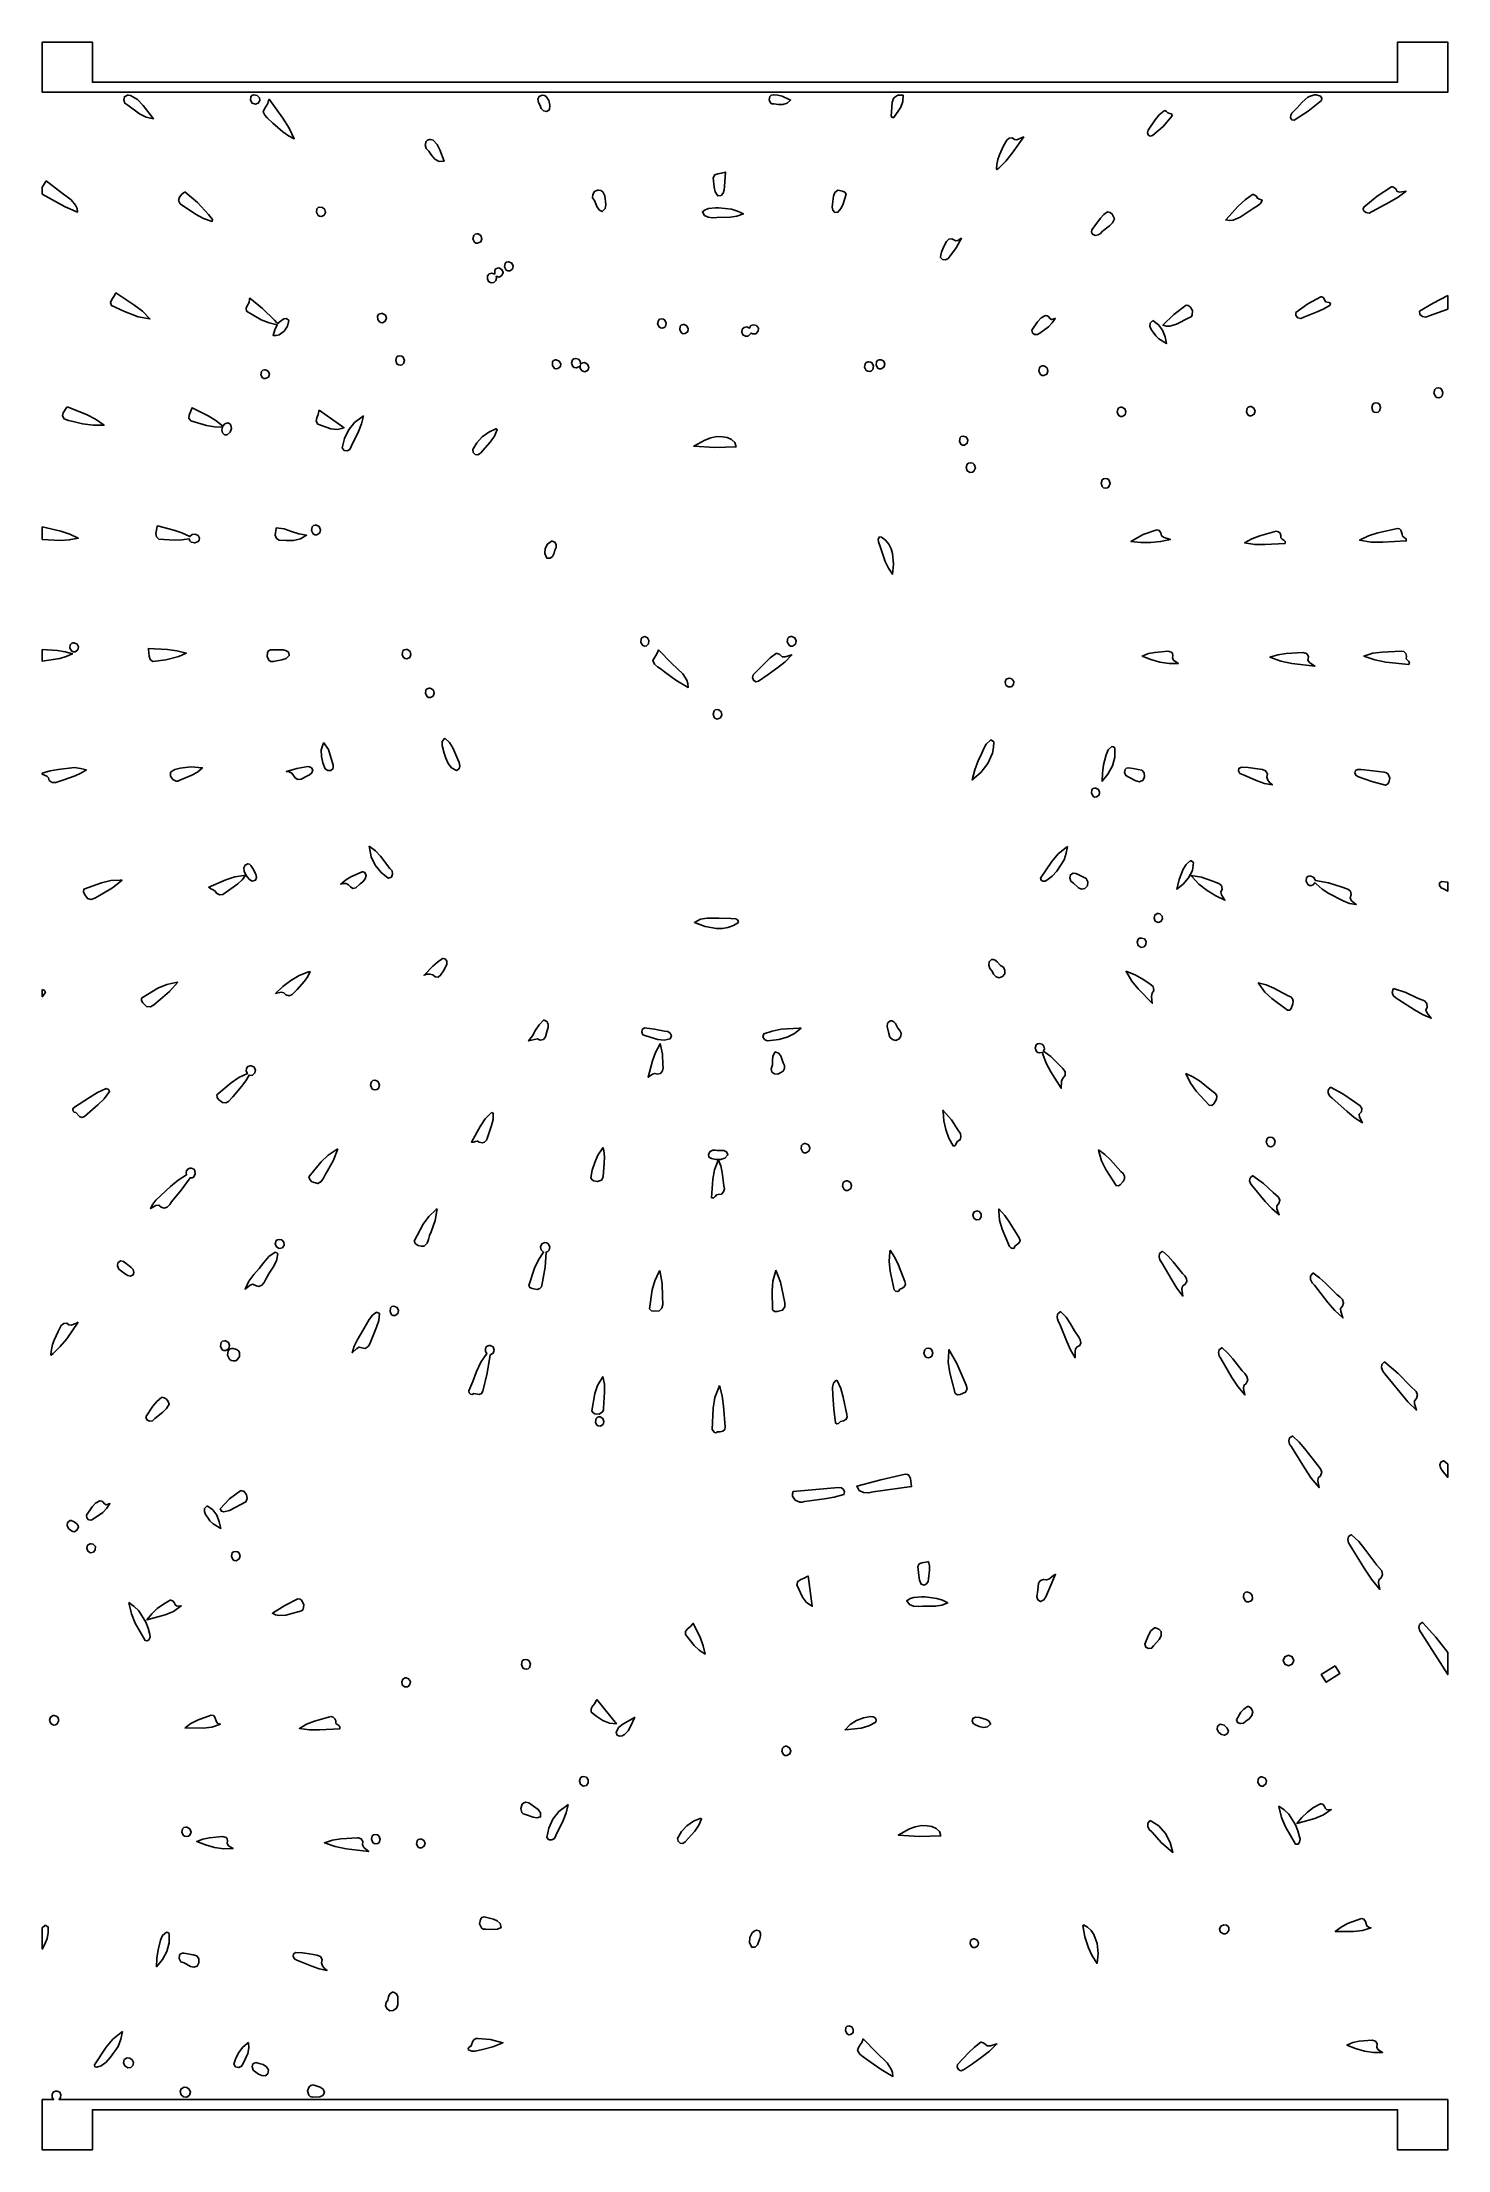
# Model space of a CAD drawing. Extents: x 0 to 14, y 0 to 21.
import ezdxf

# ---------------------------------------------------------------- set-up
doc = ezdxf.new("R2010")
doc.units = 0
doc.layers.add('Layer_1', color=7, linetype='CONTINUOUS')

msp = doc.modelspace()

# ---------------------------------------------------------------- linework, layer by layer
at = {"layer": 'Layer_1', "color": 7}
for points in [[(0, 20.999937), (0, 20.499983), (14, 20.499983), (14, 20.999937), (13.499987, 20.999937), (13.499987, 20.599974), (0.499957, 20.599974), (0.499957, 20.999937), (0, 20.999937), (0, 20.999937)], [(0.856827, 20.472074), (0.848868, 20.471792), (0.819527, 20.455592), (0.812137, 20.42372), (0.823944, 20.390997), (0.852198, 20.372241), (0.971035, 20.286338), (1.036174, 20.253913), (1.10744, 20.236754), (1.007248, 20.368596), (0.951107, 20.428183), (0.880618, 20.470082), (0.856827, 20.472057), (0.856827, 20.472074)], [(2.107466, 20.475235), (2.089735, 20.468362), (2.078819, 20.455926), (2.075205, 20.422647), (2.092159, 20.391959), (2.125218, 20.380425), (2.152879, 20.3921), (2.166292, 20.41743), (2.163401, 20.446003), (2.142151, 20.467406), (2.107466, 20.475235), (2.107466, 20.475235)], [(2.260431, 20.431338), (2.257891, 20.424723), (2.255633, 20.418604), (2.247205, 20.389269), (2.230392, 20.362953), (2.212822, 20.33664), (2.202124, 20.307316), (2.216353, 20.27319), (2.242446, 20.245916), (2.298728, 20.193543), (2.397566, 20.105093), (2.452228, 20.067718), (2.511242, 20.037384), (2.461517, 20.143375), (2.397418, 20.241075), (2.260544, 20.431338), (2.260544, 20.431338), (2.260431, 20.431338)], [(4.978372, 20.473401), (4.949108, 20.45947), (4.937619, 20.430553), (4.941835, 20.397208), (4.959689, 20.369992), (4.970653, 20.33918), (4.994656, 20.315137), (5.024078, 20.307386), (5.051298, 20.325454), (5.054734, 20.371405), (5.045685, 20.419341), (5.021211, 20.45732), (5.002271, 20.468844), (4.978372, 20.473401), (4.978372, 20.473401)], [(7.279527, 20.474953), (7.261317, 20.470721), (7.248973, 20.459484), (7.24111, 20.426013), (7.254381, 20.394578), (7.268456, 20.385885), (7.287232, 20.385215), (7.33208, 20.377272), (7.378326, 20.378106), (7.420836, 20.39192), (7.454477, 20.422917), (7.370272, 20.460921), (7.325639, 20.47209), (7.279527, 20.474953), (7.279527, 20.474953)], [(8.522942, 20.473118), (8.48374, 20.445082), (8.464938, 20.401754), (8.458285, 20.303619), (8.456912, 20.264311), (8.465123, 20.249484), (8.483205, 20.249655), (8.552296, 20.352639), (8.573347, 20.410157), (8.573996, 20.471905), (8.522942, 20.473118), (8.522942, 20.473118)], [(12.689473, 20.475235), (12.676914, 20.474586), (12.639439, 20.466476), (12.606579, 20.45059), (12.550517, 20.402717), (12.500356, 20.345413), (12.447722, 20.293126), (12.434878, 20.271689), (12.433745, 20.246099), (12.444983, 20.226025), (12.469255, 20.221136), (12.610592, 20.312563), (12.740245, 20.419242), (12.74442, 20.442815), (12.733348, 20.460143), (12.689473, 20.475246), (12.689473, 20.475235)], [(11.179979, 20.317349), (11.17315, 20.316135), (11.124515, 20.276401), (11.084934, 20.227583), (11.016319, 20.121444), (11.009259, 20.097967), (11.016971, 20.075669), (11.034912, 20.063126), (11.058539, 20.068914), (11.165731, 20.159009), (11.255671, 20.265586), (11.249451, 20.28419), (11.231989, 20.29051), (11.212321, 20.295283), (11.199481, 20.309243), (11.179979, 20.317346), (11.179979, 20.317349)], [(3.866444, 20.028785), (3.856962, 20.028785), (3.837801, 20.023226), (3.824539, 20.01168), (3.81435, 19.977583), (3.82366, 19.94041), (3.849737, 19.914079), (3.877093, 19.873058), (3.911529, 19.835243), (3.953353, 19.811558), (4.002871, 19.81293), (3.961945, 19.926169), (3.934477, 19.979079), (3.894328, 20.023163), (3.866444, 20.028841), (3.866444, 20.028785)], [(9.776912, 20.056457), (9.754814, 20.045597), (9.70698, 20.026815), (9.682801, 20.030421), (9.662047, 20.045992), (9.631, 20.044038), (9.606453, 20.024267), (9.575433, 19.965957), (9.535869, 19.876258), (9.517858, 19.830993), (9.509026, 19.782459), (9.504207, 19.738162), (9.50928, 19.729563), (9.526947, 19.74525), (9.598381, 19.815291), (9.662132, 19.892354), (9.776912, 20.056465), (9.776912, 20.056457)], [(0.038749, 19.618682), (0.03556, 19.612343), (0.034996, 19.61113), (0, 19.555733), (0, 19.486774), (0.230293, 19.358837), (0.352947, 19.306858), (0.346998, 19.343249), (0.333069, 19.375257), (0.287778, 19.429026), (0.172974, 19.515934), (0.038749, 19.618682), (0.038749, 19.618682)], [(6.804321, 19.705553), (6.797661, 19.703239), (6.794726, 19.702251), (6.762997, 19.693287), (6.727984, 19.688957), (6.698162, 19.677893), (6.682006, 19.648728), (6.693937, 19.553477), (6.70343, 19.507155), (6.728262, 19.467377), (6.761222, 19.471145), (6.781927, 19.494679), (6.792556, 19.527933), (6.79529, 19.560863), (6.804321, 19.705559), (6.804321, 19.705553)], [(13.450711, 19.559097), (13.438039, 19.558758), (13.295933, 19.463791), (13.163352, 19.355964), (13.158028, 19.33915), (13.160819, 19.324104), (13.183426, 19.302219), (13.216542, 19.296114), (13.245536, 19.311593), (13.419462, 19.406294), (13.504846, 19.456096), (13.584372, 19.514991), (13.522946, 19.506052), (13.495487, 19.511771), (13.481417, 19.536984), (13.450711, 19.559088), (13.450711, 19.559097)], [(1.42192, 19.509109), (1.41763, 19.505692), (1.389695, 19.483765), (1.366277, 19.454249), (1.357436, 19.421362), (1.373237, 19.389329), (1.527302, 19.286893), (1.607607, 19.242153), (1.693898, 19.213713), (1.695654, 19.231586), (1.684662, 19.248791), (1.657943, 19.281898), (1.546853, 19.402616), (1.42192, 19.509109), (1.42192, 19.509109)], [(2.766935, 19.356035), (2.748307, 19.351194), (2.736543, 19.339636), (2.731488, 19.305918), (2.747536, 19.273969), (2.76215, 19.264624), (2.780453, 19.262879), (2.80848, 19.275463), (2.820472, 19.302142), (2.815553, 19.331514), (2.792843, 19.352177), (2.766935, 19.356035), (2.766935, 19.356035)], [(5.531668, 19.526793), (5.501647, 19.512547), (5.484181, 19.483432), (5.482754, 19.449541), (5.50085, 19.42096), (5.528603, 19.355171), (5.549526, 19.327344), (5.578517, 19.311379), (5.608059, 19.341809), (5.615083, 19.382309), (5.604595, 19.468091), (5.583992, 19.510083), (5.56478, 19.523177), (5.541377, 19.526793), (5.531668, 19.526793), (5.531668, 19.526793)], [(6.740991, 19.34942), (6.704923, 19.348912), (6.636008, 19.341308), (6.603684, 19.329795), (6.575496, 19.309776), (6.597151, 19.273162), (6.634014, 19.255398), (6.677715, 19.250863), (6.71988, 19.253938), (6.854268, 19.25494), (6.920279, 19.265827), (6.983532, 19.288499), (6.926736, 19.316623), (6.866558, 19.335281), (6.740991, 19.349408), (6.740991, 19.34942)], [(7.926155, 19.524761), (7.894884, 19.501583), (7.882911, 19.465563), (7.871968, 19.386738), (7.868026, 19.356409), (7.87635, 19.325235), (7.895987, 19.304238), (7.925985, 19.304442), (7.956674, 19.344499), (7.978966, 19.389847), (8.006673, 19.486673), (7.993326, 19.505772), (7.972605, 19.515987), (7.926155, 19.524761), (7.926155, 19.524761)], [(12.065875, 19.482044), (12.055517, 19.481762), (11.980228, 19.428182), (11.912688, 19.364999), (11.787406, 19.228312), (11.826362, 19.223735), (11.863505, 19.22795), (11.933178, 19.255949), (12.059835, 19.342579), (12.115384, 19.375043), (12.138409, 19.395884), (12.149723, 19.425701), (12.114925, 19.439078), (12.100582, 19.448684), (12.092996, 19.465554), (12.065875, 19.482036), (12.065875, 19.482044)], [(10.611217, 19.3083), (10.572765, 19.282118), (10.540474, 19.247058), (10.484273, 19.169063), (10.455367, 19.128358), (10.449491, 19.106768), (10.46147, 19.085553), (10.488641, 19.07435), (10.516196, 19.079101), (10.541111, 19.094809), (10.56036, 19.116476), (10.63008, 19.170622), (10.660869, 19.201308), (10.679035, 19.239455), (10.656958, 19.286467), (10.63649, 19.302362), (10.611217, 19.3083), (10.611217, 19.3083)], [(4.340832, 19.088917), (4.330305, 19.088917), (4.311438, 19.08535), (4.298778, 19.074539), (4.290921, 19.041059), (4.304421, 19.008233), (4.318457, 18.998238), (4.336965, 18.995815), (4.368649, 19.010209), (4.378956, 19.040904), (4.369235, 19.072343), (4.340832, 19.088971), (4.340832, 19.088917)], [(9.156672, 19.048181), (9.138384, 19.036331), (9.120041, 19.023328), (9.099317, 19.021221), (9.061224, 19.040355), (9.030991, 19.035861), (9.007701, 19.015122), (8.977969, 18.957232), (8.958541, 18.906411), (8.949477, 18.88124), (8.948448, 18.855531), (8.967099, 18.835752), (8.993198, 18.831547), (9.018667, 18.841098), (9.035429, 18.862586), (9.104432, 18.950047), (9.156672, 19.048181), (9.156672, 19.048181)], [(4.54787, 18.749974), (4.535791, 18.749692), (4.517717, 18.742717), (4.506789, 18.727417), (4.506807, 18.68983), (4.479738, 18.69946), (4.452835, 18.691712), (4.434849, 18.671019), (4.43453, 18.641818), (4.446714, 18.615174), (4.471575, 18.602588), (4.499192, 18.605731), (4.519648, 18.626276), (4.525035, 18.646894), (4.522188, 18.667892), (4.552991, 18.659908), (4.579782, 18.67597), (4.592149, 18.704695), (4.579676, 18.7347), (4.547926, 18.749912), (4.547926, 18.749912), (4.54787, 18.749974)], [(4.640467, 18.811323), (4.621554, 18.806489), (4.609788, 18.794543), (4.60539, 18.759824), (4.622651, 18.728186), (4.637959, 18.720092), (4.656949, 18.720651), (4.68461, 18.738262), (4.691546, 18.768799), (4.679321, 18.797931), (4.649498, 18.811323), (4.640467, 18.811323), (4.640467, 18.811323)], [(0.733721, 18.501542), (0.73025, 18.495367), (0.729968, 18.494831), (0.714626, 18.466315), (0.692937, 18.437485), (0.679624, 18.407562), (0.689412, 18.37577), (0.820678, 18.314793), (0.956028, 18.263598), (1.073291, 18.242045), (0.998143, 18.318585), (0.913074, 18.383494), (0.733721, 18.501556), (0.733721, 18.501542)], [(2.067221, 18.449673), (2.06581, 18.442727), (2.064964, 18.438262), (2.060185, 18.407465), (2.04464, 18.379248), (2.031694, 18.350966), (2.034709, 18.319972), (2.181553, 18.234088), (2.260535, 18.203063), (2.341965, 18.183105), (2.317126, 18.132317), (2.300393, 18.078209), (2.33114, 18.077265), (2.359827, 18.084733), (2.408661, 18.119333), (2.442181, 18.170867), (2.455672, 18.228193), (2.435003, 18.247386), (2.408516, 18.244613), (2.361466, 18.20901), (2.349994, 18.195589), (2.338627, 18.202189), (2.315069, 18.23106), (2.195714, 18.345385), (2.067278, 18.449673), (2.067278, 18.449673), (2.067221, 18.449673)], [(3.389207, 18.297481), (3.377579, 18.297481), (3.350536, 18.28872), (3.339119, 18.265216), (3.342424, 18.237105), (3.359545, 18.214525), (3.374523, 18.205066), (3.389783, 18.203846), (3.416215, 18.219725), (3.428974, 18.249375), (3.418191, 18.280009), (3.389207, 18.297591), (3.389207, 18.297481)], [(9.991513, 18.277362), (9.94833, 18.251653), (9.914251, 18.21471), (9.857712, 18.130795), (9.862492, 18.103218), (9.884417, 18.0873), (9.912639, 18.085744), (9.936311, 18.101249), (10.02327, 18.163537), (10.059913, 18.20227), (10.089275, 18.247102), (10.052703, 18.238155), (10.036725, 18.246116), (10.024618, 18.261927), (10.009748, 18.27379), (9.991513, 18.277362), (9.991513, 18.277362)], [(11.393142, 18.378677), (11.27216, 18.286161), (11.16282, 18.179688), (11.197628, 18.17056), (11.231657, 18.170346), (11.29755, 18.189214), (11.421844, 18.252007), (11.442654, 18.263395), (11.454725, 18.280915), (11.456187, 18.324628), (11.433302, 18.363697), (11.414939, 18.375414), (11.393142, 18.378677), (11.393142, 18.378677)], [(12.744591, 18.463397), (12.734008, 18.463397), (12.605322, 18.39269), (12.487007, 18.306134), (12.484768, 18.275515), (12.505097, 18.253592), (12.535735, 18.245965), (12.56442, 18.258236), (12.699182, 18.314463), (12.765723, 18.344046), (12.82827, 18.379998), (12.829938, 18.397123), (12.816893, 18.405386), (12.783143, 18.412907), (12.768714, 18.443712), (12.758735, 18.456607), (12.744591, 18.463453), (12.744591, 18.463397)], [(14, 18.474697), (13.855146, 18.400534), (13.716875, 18.318594), (13.722375, 18.285381), (13.748068, 18.265669), (13.782407, 18.261119), (13.813846, 18.273394), (14, 18.340255), (14, 18.474697), (14, 18.474697)], [(6.16839, 18.241754), (6.149629, 18.238469), (6.137241, 18.227841), (6.130149, 18.194627), (6.144244, 18.162252), (6.158341, 18.152674), (6.176659, 18.150859), (6.194813, 18.156127), (6.206966, 18.167424), (6.214308, 18.199527), (6.200757, 18.23002), (6.186796, 18.239303), (6.16839, 18.241754), (6.16839, 18.241754)], [(6.393434, 18.186193), (6.383838, 18.186193), (6.365174, 18.180897), (6.35374, 18.168771), (6.350064, 18.134263), (6.367797, 18.103147), (6.383126, 18.095261), (6.401929, 18.095901), (6.429304, 18.114331), (6.434681, 18.143819), (6.421558, 18.171949), (6.393434, 18.186303), (6.393434, 18.186193)], [(7.084991, 18.184979), (7.058307, 18.176321), (7.044916, 18.151685), (7.018958, 18.162961), (6.99171, 18.157895), (6.97224, 18.139498), (6.969619, 18.110783), (6.979653, 18.083366), (7.003327, 18.069134), (7.030996, 18.070256), (7.053016, 18.088902), (7.060766, 18.101619), (7.075565, 18.09298), (7.108591, 18.094786), (7.129653, 18.118823), (7.133168, 18.151215), (7.113552, 18.178087), (7.084991, 18.184979), (7.084991, 18.184979)], [(11.062772, 18.226429), (11.059047, 18.223663), (11.035722, 18.199943), (11.033651, 18.168876), (11.046105, 18.137009), (11.066357, 18.110885), (11.09137, 18.074733), (11.123228, 18.044649), (11.197562, 17.997445), (11.18395, 18.065051), (11.157948, 18.129442), (11.118056, 18.185079), (11.062772, 18.226421), (11.062772, 18.226429)], [(3.562576, 17.874698), (3.543507, 17.871444), (3.530404, 17.860815), (3.521294, 17.827345), (3.533636, 17.794111), (3.547349, 17.783777), (3.565821, 17.780936), (3.585107, 17.785607), (3.59856, 17.796803), (3.608384, 17.829751), (3.596115, 17.861731), (3.581953, 17.871719), (3.562576, 17.874698), (3.562576, 17.874698)], [(2.224814, 17.735475), (2.214908, 17.735475), (2.196843, 17.731229), (2.185005, 17.719972), (2.178653, 17.686586), (2.193124, 17.655637), (2.207315, 17.647426), (2.225689, 17.647445), (2.254334, 17.663431), (2.262572, 17.692384), (2.252157, 17.720903), (2.224842, 17.735585), (2.224842, 17.735585), (2.224814, 17.735475)], [(5.120894, 17.834637), (5.111637, 17.833762), (5.093755, 17.826976), (5.083447, 17.813845), (5.082434, 17.778923), (5.102366, 17.749744), (5.118238, 17.743792), (5.137009, 17.747058), (5.161681, 17.767239), (5.164332, 17.796471), (5.149292, 17.822894), (5.120894, 17.834645), (5.120894, 17.834637)], [(5.313341, 17.847743), (5.294426, 17.844267), (5.281603, 17.833592), (5.273241, 17.800335), (5.286263, 17.767355), (5.30017, 17.757027), (5.318675, 17.754037), (5.345113, 17.76405), (5.358638, 17.779395), (5.35962, 17.749227), (5.377226, 17.725592), (5.403727, 17.716111), (5.431395, 17.728406), (5.441951, 17.743441), (5.444479, 17.759765), (5.431077, 17.790074), (5.402447, 17.806912), (5.385938, 17.806399), (5.369842, 17.797861), (5.36337, 17.790634), (5.362938, 17.797241), (5.359485, 17.821285), (5.34071, 17.841859), (5.313341, 17.847743), (5.313341, 17.847743)], [(8.234624, 17.814464), (8.225621, 17.814464), (8.207767, 17.807887), (8.196476, 17.795316), (8.191814, 17.761173), (8.208091, 17.730001), (8.222974, 17.721143), (8.241764, 17.719764), (8.259949, 17.725452), (8.272474, 17.737392), (8.280961, 17.771048), (8.268065, 17.802764), (8.25386, 17.81228), (8.234624, 17.814574), (8.234624, 17.814464)], [(8.355499, 17.835286), (8.34596, 17.835286), (8.336703, 17.835286), (8.319508, 17.828525), (8.308944, 17.815713), (8.305677, 17.781381), (8.32284, 17.751182), (8.337815, 17.743536), (8.356374, 17.744007), (8.383468, 17.760393), (8.391426, 17.790421), (8.381647, 17.820103), (8.355528, 17.835453), (8.355528, 17.835453), (8.355499, 17.835286)], [(9.972858, 17.774445), (9.963235, 17.774162), (9.944467, 17.768597), (9.932483, 17.756082), (9.927064, 17.720439), (9.943379, 17.687708), (9.958561, 17.678832), (9.977826, 17.678362), (10.007332, 17.693022), (10.017792, 17.722712), (10.009397, 17.753819), (9.982341, 17.772729), (9.972858, 17.774394), (9.972858, 17.774445)], [(13.903085, 17.555722), (13.883017, 17.551881), (13.869702, 17.540389), (13.861845, 17.504947), (13.876542, 17.470377), (13.891419, 17.459976), (13.910818, 17.457661), (13.930197, 17.46355), (13.943312, 17.475752), (13.951656, 17.51011), (13.937647, 17.542759), (13.922823, 17.552825), (13.903085, 17.555722), (13.903085, 17.555722)], [(0.249146, 17.366216), (0.246013, 17.361751), (0.208506, 17.306239), (0.202143, 17.27548), (0.217904, 17.247098), (0.26299, 17.230405), (0.30969, 17.220282), (0.402618, 17.198203), (0.508709, 17.182771), (0.615922, 17.183762), (0.531173, 17.242146), (0.440387, 17.290213), (0.249146, 17.366216), (0.249146, 17.366216)], [(1.492476, 17.357286), (1.490218, 17.350561), (1.490218, 17.349855), (1.489936, 17.349855), (1.463975, 17.285072), (1.461444, 17.252728), (1.482231, 17.225666), (1.636765, 17.182079), (1.715494, 17.167781), (1.795639, 17.164977), (1.789624, 17.137158), (1.797435, 17.108519), (1.816447, 17.088955), (1.84404, 17.08836), (1.870833, 17.113591), (1.884479, 17.15007), (1.879493, 17.185361), (1.868299, 17.198677), (1.85039, 17.207034), (1.82021, 17.198643), (1.799618, 17.173687), (1.729303, 17.229589), (1.653339, 17.277329), (1.492476, 17.357298), (1.492476, 17.357286)], [(2.758017, 17.332425), (2.756606, 17.32559), (2.755759, 17.322009), (2.747926, 17.289808), (2.734412, 17.256105), (2.728926, 17.222943), (2.745176, 17.192361), (2.874077, 17.148083), (2.941053, 17.141853), (3.007275, 17.15747), (2.758017, 17.332425), (2.758017, 17.332425)], [(3.200795, 17.277358), (3.186261, 17.266941), (3.110662, 17.209533), (3.051814, 17.135518), (3.010687, 17.049963), (2.988254, 16.957931), (3.006262, 16.931634), (3.036757, 16.927365), (3.065394, 16.941768), (3.077831, 16.971489), (3.151346, 17.119925), (3.181292, 17.196891), (3.200795, 17.277358), (3.200795, 17.277358)], [(10.753513, 17.362025), (10.743128, 17.361573), (10.724871, 17.356282), (10.713223, 17.344319), (10.707998, 17.310199), (10.723951, 17.278849), (10.738774, 17.27035), (10.757577, 17.269907), (10.786335, 17.287868), (10.793942, 17.318341), (10.78235, 17.347624), (10.753513, 17.362016), (10.753513, 17.362025)], [(12.040531, 17.369907), (12.030061, 17.369569), (12.011905, 17.364348), (12.000102, 17.352441), (11.994095, 17.318257), (12.009134, 17.2864), (12.023636, 17.2774), (12.042309, 17.276249), (12.071878, 17.29337), (12.080335, 17.32434), (12.069356, 17.354677), (12.040616, 17.369902), (12.040616, 17.369902), (12.040531, 17.369907)], [(13.284454, 17.405792), (13.265159, 17.402775), (13.251746, 17.392243), (13.241927, 17.358562), (13.253724, 17.3246), (13.267331, 17.313719), (13.285865, 17.310212), (13.305456, 17.314848), (13.319431, 17.326119), (13.330467, 17.359474), (13.318849, 17.392093), (13.304507, 17.402444), (13.284454, 17.405792), (13.284454, 17.405792)], [(4.523542, 17.146447), (4.519478, 17.145797), (4.447509, 17.112503), (4.38253, 17.06634), (4.32824, 17.008505), (4.288338, 16.940193), (4.292916, 16.911781), (4.313657, 16.89184), (4.34069, 16.886912), (4.364143, 16.903538), (4.462283, 17.013239), (4.504363, 17.073062), (4.532715, 17.139953), (4.523542, 17.146458), (4.523542, 17.146447)], [(6.719485, 17.070156), (6.658081, 17.05732), (6.599347, 17.035584), (6.489136, 16.975459), (6.699631, 16.961552), (6.91055, 16.96686), (6.899371, 17.011993), (6.866498, 17.041989), (6.822138, 17.059307), (6.776494, 17.066408), (6.719485, 17.070156), (6.719485, 17.070156)], [(9.172787, 17.074237), (9.153997, 17.070534), (9.141855, 17.059367), (9.135794, 17.025343), (9.151165, 16.993565), (9.165812, 16.985207), (9.184527, 16.985436), (9.214252, 17.003933), (9.220779, 17.035309), (9.206244, 17.063949), (9.172787, 17.074237), (9.172787, 17.074237)], [(9.245826, 16.807227), (9.227351, 16.804448), (9.214241, 16.794721), (9.203736, 16.763118), (9.213556, 16.729812), (9.242947, 16.712197), (9.264639, 16.71403), (9.280548, 16.724135), (9.294393, 16.758357), (9.283234, 16.793256), (9.267889, 16.804208), (9.245826, 16.807227), (9.245826, 16.807227)], [(10.589119, 16.653548), (10.569796, 16.650316), (10.556406, 16.639796), (10.546659, 16.606361), (10.558353, 16.572184), (10.571765, 16.560735), (10.589966, 16.556204), (10.610609, 16.559887), (10.625238, 16.570921), (10.636627, 16.605192), (10.624474, 16.639304), (10.609675, 16.650142), (10.589119, 16.653548), (10.589119, 16.653548)], [(1.147516, 16.18193), (1.146387, 16.174984), (1.146387, 16.174166), (1.132533, 16.105393), (1.137382, 16.072394), (1.161457, 16.048376), (1.313681, 16.038277), (1.389978, 16.03983), (1.464846, 16.051244), (1.470273, 16.032084), (1.482734, 16.018911), (1.518924, 16.009978), (1.553742, 16.023359), (1.56449, 16.038078), (1.567519, 16.057969), (1.553637, 16.08593), (1.524497, 16.099015), (1.492315, 16.095697), (1.469305, 16.074451), (1.392667, 16.11123), (1.312083, 16.138004), (1.1476, 16.181938), (1.1476, 16.181938), (1.147516, 16.18193)], [(2.730952, 16.188212), (2.720538, 16.187873), (2.701054, 16.182822), (2.6885, 16.170297), (2.682448, 16.13378), (2.698912, 16.100221), (2.714503, 16.091395), (2.734423, 16.091522), (2.76392, 16.109871), (2.771793, 16.141743), (2.760113, 16.172676), (2.730952, 16.188206), (2.730952, 16.188212)], [(0, 16.169636), (0, 16.04418), (0.180315, 16.035563), (0.270054, 16.040442), (0.358789, 16.056967), (0.274082, 16.098898), (0.184538, 16.127973), (0, 16.169636), (0, 16.169636)], [(2.331438, 16.160653), (2.330873, 16.153761), (2.322001, 16.08631), (2.332679, 16.055996), (2.360817, 16.038281), (2.431698, 16.033779), (2.503639, 16.035414), (2.572411, 16.050678), (2.633782, 16.087063), (2.556939, 16.100342), (2.482839, 16.125413), (2.408639, 16.149706), (2.331494, 16.160653), (2.331494, 16.160653), (2.331438, 16.160653)], [(5.081044, 16.028141), (5.07207, 16.027633), (5.0317, 15.99952), (5.009995, 15.95468), (5.007657, 15.904148), (5.02539, 15.85896), (5.058541, 15.857183), (5.083627, 15.876419), (5.099971, 15.907045), (5.106896, 15.939439), (5.117656, 15.965347), (5.117666, 15.994153), (5.105828, 16.017774), (5.081044, 16.028127), (5.081044, 16.028141)], [(8.340344, 16.071465), (8.32595, 16.048192), (8.328995, 16.020654), (8.349544, 15.965135), (8.395712, 15.825178), (8.428709, 15.75928), (8.469969, 15.698127), (8.478733, 15.800048), (8.469577, 15.904259), (8.455196, 15.953191), (8.432635, 15.997857), (8.40066, 16.036643), (8.358039, 16.067937), (8.340344, 16.071465), (8.340344, 16.071465)], [(11.100336, 16.141084), (10.966404, 16.095023), (10.843119, 16.025824), (10.941761, 16.014218), (11.04101, 16.013785), (11.139787, 16.023948), (11.237016, 16.044126), (11.17406, 16.063142), (11.149426, 16.080965), (11.142557, 16.112144), (11.125913, 16.133352), (11.100336, 16.141084), (11.100336, 16.141084)], [(12.288633, 16.126696), (12.127286, 16.081958), (12.049309, 16.052085), (11.976523, 16.010666), (12.076632, 15.996023), (12.177617, 15.993769), (12.379706, 16.006311), (12.380119, 16.026197), (12.366879, 16.038407), (12.349575, 16.048281), (12.337796, 16.061158), (12.338159, 16.084766), (12.329079, 16.106951), (12.312067, 16.122624), (12.288633, 16.126696), (12.288633, 16.126696)], [(13.497165, 16.155028), (13.304033, 16.111078), (13.209994, 16.081254), (13.121696, 16.036684), (13.236834, 16.019398), (13.353016, 16.017503), (13.585754, 16.029738), (13.584251, 16.052452), (13.566405, 16.065943), (13.548341, 16.078695), (13.546187, 16.09919), (13.533423, 16.138263), (13.517723, 16.151113), (13.497165, 16.155031), (13.497165, 16.155028)], [(0, 14.948686), (0, 14.832269), (0.17622, 14.860105), (0.24052, 14.879426), (0.302006, 14.906406), (0.228116, 14.927014), (0.152845, 14.939093), (0, 14.948686), (0, 14.948686)], [(0.318939, 15.015728), (0.308864, 15.014853), (0.291281, 15.008218), (0.280492, 14.995502), (0.27717, 14.961446), (0.294656, 14.931921), (0.309875, 14.924868), (0.328704, 14.926162), (0.355626, 14.945612), (0.361181, 14.975583), (0.348056, 15.003237), (0.318939, 15.015734), (0.318939, 15.015728)], [(1.056245, 14.95873), (1.057656, 14.951841), (1.05822, 14.949527), (1.066214, 14.881455), (1.075612, 14.849646), (1.102106, 14.829526), (1.2319, 14.84683), (1.359577, 14.877758), (1.434705, 14.912319), (1.342229, 14.936737), (1.247433, 14.947785), (1.056245, 14.958733), (1.056245, 14.95873)], [(2.322661, 14.94688), (2.275586, 14.946428), (2.255297, 14.936351), (2.242865, 14.91935), (2.239328, 14.875781), (2.260481, 14.838128), (2.278913, 14.828523), (2.301833, 14.828798), (2.388083, 14.845887), (2.429027, 14.8588), (2.461232, 14.887337), (2.456427, 14.918334), (2.433122, 14.936789), (2.40097, 14.94478), (2.369622, 14.944388), (2.322661, 14.946871), (2.322661, 14.94688)], [(3.624693, 14.949307), (3.605646, 14.94545), (3.593002, 14.934327), (3.585566, 14.900323), (3.599662, 14.867384), (3.613933, 14.857591), (3.632567, 14.855598), (3.661591, 14.869465), (3.671891, 14.898514), (3.663813, 14.929188), (3.637703, 14.947927), (3.624693, 14.94931), (3.624693, 14.949307)], [(6.002754, 15.076911), (5.993751, 15.076375), (5.975682, 15.069163), (5.965189, 15.055361), (5.963927, 15.018752), (5.983948, 14.988079), (6.00006, 14.981698), (6.019236, 14.984876), (6.040378, 15.00654), (6.042829, 15.036846), (6.029364, 15.06418), (6.002754, 15.076928), (6.002754, 15.076911)], [(6.137966, 14.944114), (6.135144, 14.937775), (6.133733, 14.934798), (6.125378, 14.910752), (6.11028, 14.888022), (6.083356, 14.838998), (6.098373, 14.800998), (6.129154, 14.774462), (6.165724, 14.752137), (6.198108, 14.726769), (6.312634, 14.643299), (6.434272, 14.570554), (6.43123, 14.608849), (6.420048, 14.643642), (6.379707, 14.70493), (6.272248, 14.809838), (6.137995, 14.944114), (6.137966, 14.944114)], [(7.313083, 14.910877), (7.249677, 14.864142), (7.192779, 14.809137), (7.082084, 14.695516), (7.074351, 14.668349), (7.084646, 14.642613), (7.106762, 14.628032), (7.134493, 14.63433), (7.231341, 14.700029), (7.326602, 14.768552), (7.400526, 14.827003), (7.464947, 14.895662), (7.401401, 14.874353), (7.370908, 14.875905), (7.347656, 14.89886), (7.313083, 14.910877), (7.313083, 14.910877)], [(7.467374, 15.079056), (7.457017, 15.078604), (7.4375, 15.073067), (7.425295, 15.060209), (7.420606, 15.023512), (7.438518, 14.990466), (7.454565, 14.982172), (7.474599, 14.983024), (7.502593, 15.00297), (7.509214, 15.034664), (7.496721, 15.064543), (7.467374, 15.079047), (7.467374, 15.079056)], [(11.211673, 14.932484), (11.081632, 14.920379), (11.017728, 14.90772), (10.957052, 14.883315), (11.043251, 14.84876), (11.132824, 14.823037), (11.224581, 14.808987), (11.317337, 14.809452), (11.270887, 14.838704), (11.258929, 14.861761), (11.262558, 14.889654), (11.258766, 14.907922), (11.246937, 14.921963), (11.211673, 14.932484), (11.211673, 14.932484)], [(12.557252, 14.919806), (12.389944, 14.909057), (12.307411, 14.896801), (12.227842, 14.870691), (12.336207, 14.833162), (12.447972, 14.807873), (12.676039, 14.783764), (12.623109, 14.819355), (12.606578, 14.843489), (12.610818, 14.874329), (12.605873, 14.893096), (12.593592, 14.90802), (12.557252, 14.919806), (12.557252, 14.919806)], [(13.53439, 14.933641), (13.346575, 14.923337), (13.253803, 14.910504), (13.16403, 14.882818), (13.272344, 14.846831), (13.383927, 14.823702), (13.611042, 14.800192), (13.617318, 14.817891), (13.608209, 14.831439), (13.583722, 14.855863), (13.589579, 14.883481), (13.58162, 14.909636), (13.562379, 14.928349), (13.53439, 14.933641), (13.53439, 14.933641)], [(3.862268, 14.563114), (3.853124, 14.562832), (3.834431, 14.557866), (3.822595, 14.546085), (3.817472, 14.511887), (3.833716, 14.479858), (3.84859, 14.470789), (3.867291, 14.46962), (3.895782, 14.483897), (3.905797, 14.512913), (3.897561, 14.543255), (3.871299, 14.561508), (3.862268, 14.563061), (3.862268, 14.563061), (3.862268, 14.563114)], [(9.631624, 14.662002), (9.602511, 14.651886), (9.59153, 14.625034), (9.598155, 14.594935), (9.621859, 14.575075), (9.653315, 14.576598), (9.673378, 14.599591), (9.676318, 14.630419), (9.656403, 14.655443), (9.631624, 14.662002), (9.631624, 14.662002)], [(6.723352, 14.349794), (6.704523, 14.34668), (6.69144, 14.336498), (6.681819, 14.304145), (6.693106, 14.271162), (6.706157, 14.260194), (6.723916, 14.255977), (6.754671, 14.26761), (6.768571, 14.296207), (6.763643, 14.327743), (6.737914, 14.348196), (6.72338, 14.349805), (6.723352, 14.349794)], [(2.803313, 14.022647), (2.801056, 14.016032), (2.79908, 14.010354), (2.780303, 13.948017), (2.781201, 13.883538), (2.795984, 13.819643), (2.818864, 13.759057), (2.844845, 13.74164), (2.874945, 13.744611), (2.896838, 13.763872), (2.898196, 13.795326), (2.851602, 13.952532), (2.803313, 14.022647), (2.803313, 14.022647)], [(4.011253, 14.06443), (4.007019, 14.060736), (3.98408, 14.030477), (3.983627, 13.99328), (4.004197, 13.917421), (4.020641, 13.865069), (4.044139, 13.813878), (4.077913, 13.771133), (4.125186, 13.744119), (4.152742, 13.760751), (4.160975, 13.790024), (4.154757, 13.823132), (4.138958, 13.851274), (4.089044, 13.967745), (4.057746, 14.021867), (4.011253, 14.06443), (4.011253, 14.06443)], [(9.454388, 14.045688), (9.444962, 14.045349), (9.402281, 14.006437), (9.374893, 13.955755), (9.352998, 13.900812), (9.326795, 13.849117), (9.289334, 13.750794), (9.262477, 13.648915), (9.347824, 13.723434), (9.419089, 13.813409), (9.465748, 13.915973), (9.476562, 13.97108), (9.477276, 14.028261), (9.454388, 14.045679), (9.454388, 14.045688)], [(10.654623, 13.982738), (10.616164, 13.948081), (10.596298, 13.900511), (10.569448, 13.797973), (10.560121, 13.717353), (10.55672, 13.636136), (10.614986, 13.707232), (10.659082, 13.788958), (10.683577, 13.877396), (10.683042, 13.968627), (10.670674, 13.979527), (10.654623, 13.982738), (10.654623, 13.982738)], [(0.322298, 13.773002), (0.159286, 13.751959), (0.078331, 13.738792), (0, 13.715511), (0, 13.706635), (0.047166, 13.687611), (0.063452, 13.669003), (0.071346, 13.643908), (0.1008, 13.622651), (0.135971, 13.624123), (0.207095, 13.647216), (0.327946, 13.688875), (0.385946, 13.715419), (0.440436, 13.748804), (0.381568, 13.762746), (0.322298, 13.773002), (0.322298, 13.773002)], [(1.482118, 13.780995), (1.374577, 13.765047), (1.322392, 13.752413), (1.276689, 13.72637), (1.279009, 13.687508), (1.300265, 13.653417), (1.3332, 13.635504), (1.351779, 13.636179), (1.370556, 13.645175), (1.490927, 13.695891), (1.547471, 13.727684), (1.596503, 13.770688), (1.482118, 13.780995), (1.482118, 13.780995)], [(2.644789, 13.784412), (2.53734, 13.763809), (2.432897, 13.732873), (2.461615, 13.728544), (2.486304, 13.715699), (2.519285, 13.66987), (2.546611, 13.651853), (2.578005, 13.655399), (2.637508, 13.687068), (2.663296, 13.699455), (2.685637, 13.720482), (2.694828, 13.745692), (2.681168, 13.770631), (2.6641, 13.780952), (2.644789, 13.784412), (2.644789, 13.784412)], [(10.816336, 13.769584), (10.799009, 13.765093), (10.787474, 13.754612), (10.78049, 13.723624), (10.792805, 13.692492), (10.821839, 13.677092), (10.892183, 13.639188), (10.92925, 13.630935), (10.964898, 13.647379), (10.98017, 13.681849), (10.974444, 13.719118), (10.951309, 13.747168), (10.914352, 13.753986), (10.865714, 13.764635), (10.816336, 13.769584), (10.816336, 13.769584)], [(11.944124, 13.7762), (11.919596, 13.76393), (11.91611, 13.738828), (11.929087, 13.713822), (11.953946, 13.70184), (12.10044, 13.639472), (12.175711, 13.614257), (12.25375, 13.599811), (12.227252, 13.619673), (12.207353, 13.645755), (12.198481, 13.675998), (12.205067, 13.708345), (12.185481, 13.738849), (12.15288, 13.751465), (12.080607, 13.761648), (12.012725, 13.772521), (11.944124, 13.7762), (11.944124, 13.7762)], [(13.13784, 13.752002), (13.104989, 13.75172), (13.080656, 13.741473), (13.075232, 13.717229), (13.085816, 13.692481), (13.109504, 13.680721), (13.242181, 13.632148), (13.37818, 13.595891), (13.397953, 13.606515), (13.411684, 13.623678), (13.420937, 13.667685), (13.405763, 13.708055), (13.388961, 13.720671), (13.365988, 13.724931), (13.25221, 13.73937), (13.13784, 13.75194), (13.13784, 13.752002)], [(10.493615, 13.568391), (10.484217, 13.568109), (10.465486, 13.563526), (10.453912, 13.551787), (10.449821, 13.517487), (10.46712, 13.486504), (10.482281, 13.478911), (10.500981, 13.480134), (10.526305, 13.49862), (10.531979, 13.527578), (10.520313, 13.554877), (10.493615, 13.568385), (10.493615, 13.568391)], [(2.049921, 12.814493), (2.021034, 12.800781), (2.009366, 12.773065), (2.011773, 12.740225), (2.025114, 12.711141), (2.040816, 12.682347), (2.063461, 12.656195), (2.091598, 12.641985), (2.123779, 12.649018), (2.134218, 12.677476), (2.129, 12.708572), (2.098746, 12.766208), (2.078757, 12.796046), (2.066464, 12.808632), (2.049921, 12.814493), (2.049921, 12.814493)], [(3.25803, 12.989505), (3.260852, 12.97341), (3.26057, 12.97341), (3.277461, 12.882494), (3.317593, 12.79954), (3.375949, 12.727592), (3.447514, 12.669691), (3.478167, 12.680422), (3.490532, 12.709573), (3.485423, 12.743395), (3.463657, 12.768136), (3.370361, 12.888359), (3.318766, 12.943783), (3.258058, 12.989505), (3.25803, 12.989505)], [(10.211477, 12.986087), (10.197479, 12.975834), (10.120291, 12.912009), (10.054636, 12.836481), (9.943479, 12.669965), (9.948703, 12.648923), (9.966367, 12.639001), (9.988477, 12.639903), (10.007036, 12.651335), (10.060623, 12.69127), (10.104776, 12.741477), (10.178852, 12.853409), (10.199462, 12.918621), (10.211477, 12.986087), (10.211477, 12.986087)], [(11.444563, 12.842496), (11.435136, 12.841931), (11.392731, 12.807438), (11.363209, 12.761396), (11.323179, 12.65832), (11.302238, 12.559765), (11.364412, 12.612005), (11.418634, 12.674216), (11.455932, 12.745704), (11.467338, 12.82578), (11.444563, 12.842481), (11.444563, 12.842496)], [(0.796121, 12.651778), (0.778425, 12.65144), (0.683821, 12.645934), (0.591439, 12.624775), (0.414359, 12.559607), (0.410724, 12.534194), (0.420462, 12.510521), (0.450737, 12.467775), (0.488708, 12.458765), (0.525036, 12.471354), (0.594868, 12.511102), (0.701749, 12.572678), (0.796121, 12.651773), (0.796121, 12.651778)], [(2.025001, 12.697913), (2.009394, 12.696192), (1.917834, 12.683233), (1.829827, 12.654677), (1.659551, 12.579665), (1.679003, 12.56344), (1.702724, 12.553923), (1.723917, 12.542325), (1.73578, 12.519856), (1.766204, 12.503769), (1.799004, 12.508788), (1.856938, 12.548245), (1.949118, 12.614412), (1.990438, 12.652922), (2.025001, 12.697899), (2.025001, 12.697913)], [(3.193852, 12.734898), (3.186628, 12.734447), (3.073901, 12.683318), (3.021178, 12.651274), (2.974086, 12.611471), (3.001231, 12.618016), (3.028389, 12.616165), (3.052441, 12.604828), (3.070267, 12.582919), (3.095551, 12.568193), (3.12251, 12.573822), (3.166731, 12.613399), (3.195261, 12.634051), (3.21842, 12.662774), (3.227715, 12.695431), (3.214652, 12.727888), (3.193852, 12.734887), (3.193852, 12.734898)], [(10.268204, 12.721338), (10.241086, 12.703974), (10.235364, 12.673697), (10.246697, 12.64183), (10.270744, 12.619695), (10.322444, 12.574629), (10.352425, 12.560799), (10.385891, 12.567936), (10.41104, 12.595426), (10.414727, 12.632871), (10.398845, 12.666442), (10.365288, 12.682312), (10.318796, 12.708146), (10.294553, 12.718355), (10.26826, 12.721338), (10.26826, 12.721338), (10.268204, 12.721338)], [(11.440978, 12.696925), (11.452098, 12.683751), (11.521541, 12.609587), (11.601602, 12.547312), (11.688854, 12.494758), (11.779871, 12.449758), (11.745521, 12.502959), (11.739838, 12.532327), (11.751874, 12.56138), (11.744349, 12.596115), (11.717835, 12.617527), (11.649992, 12.644062), (11.54793, 12.680247), (11.440978, 12.696925), (11.440978, 12.696925)], [(12.625155, 12.693891), (12.605623, 12.688582), (12.593425, 12.675899), (12.588737, 12.639387), (12.606513, 12.606302), (12.622394, 12.597902), (12.642173, 12.598588), (12.657502, 12.603589), (12.66958, 12.615683), (12.679673, 12.623446), (12.68905, 12.615453), (12.747224, 12.560083), (12.815986, 12.518748), (12.958798, 12.443199), (13.021017, 12.418076), (13.087237, 12.407371), (13.038564, 12.448504), (13.027281, 12.475813), (13.037284, 12.505982), (13.030448, 12.540118), (13.004698, 12.561235), (12.936869, 12.582766), (12.810098, 12.62366), (12.680894, 12.64792), (12.661861, 12.681587), (12.625155, 12.693891), (12.625155, 12.693891)], [(13.936811, 12.63844), (13.916103, 12.621787), (13.916632, 12.597036), (13.932104, 12.573985), (13.956228, 12.562427), (14, 12.541096), (14, 12.632102), (13.936867, 12.63844), (13.936867, 12.63844), (13.936811, 12.63844)], [(6.740878, 12.272378), (6.624292, 12.272096), (6.556477, 12.260844), (6.496473, 12.227833), (6.603608, 12.187992), (6.717729, 12.16852), (6.774838, 12.169298), (6.83061, 12.17862), (6.884017, 12.197635), (6.934031, 12.227494), (6.929825, 12.252993), (6.909742, 12.265021), (6.857407, 12.26812), (6.740878, 12.272364), (6.740878, 12.272378)], [(11.106602, 12.319287), (11.106602, 12.319287), (11.080994, 12.302869), (11.074037, 12.271846), (11.085309, 12.241998), (11.114391, 12.229108), (11.142762, 12.239241), (11.156657, 12.264327), (11.15409, 12.293287), (11.133074, 12.315042), (11.116705, 12.319177), (11.106658, 12.319459), (11.106602, 12.319287)], [(10.94836, 12.073059), (10.92984, 12.07088), (10.916862, 12.061815), (10.906735, 12.031396), (10.916383, 11.998533), (10.944211, 11.97996), (10.974798, 11.985491), (10.993579, 12.008793), (10.996178, 12.038776), (10.978219, 12.06435), (10.94836, 12.073059), (10.94836, 12.073059)], [(3.994178, 11.869605), (3.98811, 11.868674), (3.936455, 11.834234), (3.889971, 11.792975), (3.803791, 11.703255), (3.832223, 11.712791), (3.861618, 11.714043), (3.889341, 11.705794), (3.912757, 11.686827), (3.944301, 11.684545), (3.967667, 11.703422), (4.003971, 11.757382), (4.030821, 11.812916), (4.030923, 11.8422), (4.012861, 11.865256), (3.994178, 11.869611), (3.994178, 11.869605)], [(9.47039, 11.860345), (9.455771, 11.860063), (9.430616, 11.837139), (9.426952, 11.804799), (9.438884, 11.771317), (9.460512, 11.744967), (9.475225, 11.71296), (9.500704, 11.687954), (9.532327, 11.677826), (9.565471, 11.690453), (9.586322, 11.717822), (9.588556, 11.751357), (9.574408, 11.782235), (9.54611, 11.801635), (9.511944, 11.837313), (9.492687, 11.852365), (9.47039, 11.860283), (9.47039, 11.860283), (9.47039, 11.860345)], [(0, 11.562358), (0, 11.488328), (0.032202, 11.530552), (0.021731, 11.552084), (0, 11.562358), (0, 11.562358)], [(1.350264, 11.635228), (1.332794, 11.631977), (1.240159, 11.610687), (1.153054, 11.572903), (0.989866, 11.476314), (0.989872, 11.450269), (1.003014, 11.427754), (1.040525, 11.390104), (1.079647, 11.389086), (1.11288, 11.408754), (1.17427, 11.461153), (1.269527, 11.541011), (1.350264, 11.635228), (1.350264, 11.635228)], [(2.668214, 11.741835), (2.653115, 11.736597), (2.5611, 11.700026), (2.47571, 11.650095), (2.396987, 11.58974), (2.324975, 11.521899), (2.381183, 11.53419), (2.407862, 11.528727), (2.427845, 11.508008), (2.460589, 11.497389), (2.490957, 11.509855), (2.538956, 11.561365), (2.613628, 11.644702), (2.644528, 11.691146), (2.668214, 11.741835), (2.668214, 11.741835)], [(10.793137, 11.744866), (10.80135, 11.729264), (10.851575, 11.642577), (10.91632, 11.566609), (11.056902, 11.423398), (11.048908, 11.490916), (11.055839, 11.523609), (11.073215, 11.552325), (11.063908, 11.589538), (11.036353, 11.61473), (10.970853, 11.657885), (10.885636, 11.708777), (10.793137, 11.744866), (10.793137, 11.744866)], [(12.111962, 11.628889), (12.122065, 11.613898), (12.17865, 11.536016), (12.24873, 11.470381), (12.402086, 11.353889), (12.425328, 11.356659), (12.439325, 11.373087), (12.455483, 11.416946), (12.460892, 11.443672), (12.452907, 11.468257), (12.434774, 11.487596), (12.409734, 11.498582), (12.265473, 11.575011), (12.190671, 11.607163), (12.111962, 11.628889), (12.111962, 11.628889)], [(13.459742, 11.5698), (13.457202, 11.564949), (13.445719, 11.532342), (13.456927, 11.501914), (13.481904, 11.47671), (13.511728, 11.459776), (13.66811, 11.357713), (13.748602, 11.310844), (13.834844, 11.275064), (13.792775, 11.32675), (13.781913, 11.355647), (13.793018, 11.385306), (13.790179, 11.421679), (13.76601, 11.447555), (13.696668, 11.475928), (13.581031, 11.53048), (13.459742, 11.5698), (13.459742, 11.5698)], [(4.995559, 11.256985), (4.993301, 11.255151), (4.948323, 11.209967), (4.914209, 11.156162), (4.882613, 11.100202), (4.845191, 11.048556), (4.90335, 11.064103), (4.931734, 11.067942), (4.959519, 11.056932), (4.991648, 11.063703), (5.011505, 11.088118), (5.030724, 11.152072), (5.039999, 11.182634), (5.040298, 11.216012), (5.027803, 11.243548), (4.998692, 11.256584), (4.995559, 11.25698), (4.995559, 11.256985)], [(5.999988, 11.178381), (5.976794, 11.162434), (5.972062, 11.13544), (5.98401, 11.1105), (6.010854, 11.100716), (6.131966, 11.061853), (6.194436, 11.056147), (6.255681, 11.07051), (6.267268, 11.099029), (6.25577, 11.125961), (6.230158, 11.144267), (6.199406, 11.146907), (6.100142, 11.166132), (5.999988, 11.178381), (5.999988, 11.178381)], [(7.560649, 11.176659), (7.541458, 11.176151), (7.360867, 11.164498), (7.27215, 11.147466), (7.186478, 11.120037), (7.177817, 11.090297), (7.193153, 11.064199), (7.221634, 11.049511), (7.252406, 11.054003), (7.336716, 11.063575), (7.418656, 11.086181), (7.494531, 11.123359), (7.560649, 11.176648), (7.560649, 11.176659)], [(8.461502, 11.248386), (8.446375, 11.248047), (8.420212, 11.225167), (8.414445, 11.192308), (8.432066, 11.123582), (8.441118, 11.087738), (8.467609, 11.062133), (8.502222, 11.053858), (8.535642, 11.070005), (8.552529, 11.095608), (8.554131, 11.125183), (8.54344, 11.153765), (8.52345, 11.176388), (8.499937, 11.220909), (8.483211, 11.239037), (8.461502, 11.248377), (8.461502, 11.248386)], [(6.155041, 11.022334), (6.147167, 11.007617), (6.107471, 10.931934), (6.079173, 10.851546), (6.035096, 10.686258), (6.078238, 10.717946), (6.102641, 10.725129), (6.128681, 10.718889), (6.159058, 10.725753), (6.176938, 10.749319), (6.183827, 10.780903), (6.181231, 10.811825), (6.17764, 10.918425), (6.155041, 11.022334), (6.155041, 11.022334)], [(7.301286, 10.938825), (7.298464, 10.93502), (7.298464, 10.93502), (7.277433, 10.897548), (7.274426, 10.854725), (7.274096, 10.810901), (7.261098, 10.770428), (7.268529, 10.73801), (7.294742, 10.719578), (7.328031, 10.717284), (7.356687, 10.733276), (7.381556, 10.748919), (7.393019, 10.77471), (7.392243, 10.804092), (7.380393, 10.83051), (7.358144, 10.89943), (7.334884, 10.925838), (7.301117, 10.938825), (7.301117, 10.938825), (7.301286, 10.938825)], [(9.932896, 11.024084), (9.913583, 11.020912), (9.900362, 11.010355), (9.891257, 10.97687), (9.903706, 10.943194), (9.917426, 10.932397), (9.935831, 10.928888), (9.958317, 10.934468), (9.965327, 10.931642), (9.967129, 10.917037), (9.998906, 10.825611), (10.045661, 10.741069), (10.149191, 10.576937), (10.152616, 10.647174), (10.166451, 10.678833), (10.190311, 10.704157), (10.188605, 10.742325), (10.166946, 10.772559), (10.112615, 10.828512), (10.045019, 10.892454), (9.971391, 10.945316), (9.982104, 10.970637), (9.977131, 10.997316), (9.959663, 11.017687), (9.932896, 11.024084), (9.932896, 11.024084)], [(2.081671, 10.801405), (2.072471, 10.801405), (2.048149, 10.793524), (2.034829, 10.772676), (2.033204, 10.746734), (2.043966, 10.723574), (1.959373, 10.68416), (1.882733, 10.630859), (1.740464, 10.51031), (1.741732, 10.485382), (1.75672, 10.466012), (1.797699, 10.434903), (1.829399, 10.430716), (1.856796, 10.443869), (1.897352, 10.492891), (1.986665, 10.596174), (2.027181, 10.650852), (2.061097, 10.709132), (2.078734, 10.704097), (2.094922, 10.707034), (2.119034, 10.729591), (2.125593, 10.762328), (2.106761, 10.790768), (2.081671, 10.801461), (2.081671, 10.801405)], [(11.390828, 10.725671), (11.398081, 10.709079), (11.438934, 10.623815), (11.494848, 10.548068), (11.621544, 10.407564), (11.648236, 10.405557), (11.668859, 10.421549), (11.697123, 10.47007), (11.700357, 10.496885), (11.690435, 10.52019), (11.649287, 10.552973), (11.526513, 10.649471), (11.461263, 10.691974), (11.390828, 10.725671), (11.390828, 10.725671)], [(0.636326, 10.57574), (0.550841, 10.536283), (0.471135, 10.485347), (0.312589, 10.381489), (0.304618, 10.366591), (0.307411, 10.350375), (0.318352, 10.337851), (0.334828, 10.334031), (0.371955, 10.294813), (0.39513, 10.285733), (0.420088, 10.295059), (0.554097, 10.411738), (0.618251, 10.472615), (0.670221, 10.543493), (0.659423, 10.565968), (0.636326, 10.57574), (0.636326, 10.57574)], [(3.311934, 10.656272), (3.292738, 10.652991), (3.279516, 10.642567), (3.270116, 10.60958), (3.281978, 10.575892), (3.295333, 10.564592), (3.313345, 10.560085), (3.333805, 10.564361), (3.348268, 10.575444), (3.359408, 10.608846), (3.347163, 10.641915), (3.332397, 10.652581), (3.311934, 10.656272), (3.311934, 10.656272)], [(12.830161, 10.587037), (12.826633, 10.583456), (12.807027, 10.557828), (12.808507, 10.527705), (12.824752, 10.499276), (12.849437, 10.478726), (12.9941, 10.349338), (13.068484, 10.28703), (13.149749, 10.233986), (13.12037, 10.290325), (13.118515, 10.319062), (13.138827, 10.341857), (13.144507, 10.37534), (13.128191, 10.403384), (13.070247, 10.441351), (12.953601, 10.519898), (12.830161, 10.587037), (12.830161, 10.587037)], [(4.476806, 10.333974), (4.413104, 10.271741), (4.363043, 10.19772), (4.27561, 10.040565), (4.295568, 10.039876), (4.315467, 10.047054), (4.334911, 10.051122), (4.353504, 10.041101), (4.380666, 10.034263), (4.407038, 10.040947), (4.426779, 10.058939), (4.43405, 10.086022), (4.476429, 10.205808), (4.490315, 10.267334), (4.490805, 10.329716), (4.476806, 10.33396), (4.476806, 10.333974)], [(8.971534, 10.359662), (8.972381, 10.341253), (8.979411, 10.252283), (8.999834, 10.165047), (9.03138, 10.081385), (9.071779, 10.003137), (9.089451, 10.00332), (9.099508, 10.015391), (9.113605, 10.046517), (9.14208, 10.062758), (9.151094, 10.09236), (9.144716, 10.12583), (9.12701, 10.153674), (9.056815, 10.262142), (8.971675, 10.359662), (8.971675, 10.359662), (8.971534, 10.359662)], [(12.231906, 10.089787), (12.212925, 10.085937), (12.200195, 10.074869), (12.192321, 10.040944), (12.205947, 10.007752), (12.220092, 9.9976), (12.238736, 9.995034), (12.257593, 10.000328), (12.27053, 10.012094), (12.279221, 10.045842), (12.265962, 10.077874), (12.251461, 10.087495), (12.231906, 10.089787), (12.231906, 10.089787)], [(2.944058, 9.97304), (2.928451, 9.963778), (2.848061, 9.910849), (2.779028, 9.844099), (2.657292, 9.695226), (2.66486, 9.666427), (2.68689, 9.645597), (2.744893, 9.626931), (2.779669, 9.647851), (2.802079, 9.681767), (2.820371, 9.720153), (2.842796, 9.754482), (2.901788, 9.859985), (2.944058, 9.97304), (2.944058, 9.97304)], [(5.585404, 9.986158), (5.578348, 9.975024), (5.535824, 9.908873), (5.503037, 9.837421), (5.479288, 9.762382), (5.463879, 9.68547), (5.473951, 9.667495), (5.489913, 9.655191), (5.530822, 9.647389), (5.569233, 9.661646), (5.582073, 9.676915), (5.587774, 9.697543), (5.598806, 9.827378), (5.601685, 9.892301), (5.594237, 9.957165), (5.585404, 9.986158), (5.585404, 9.986158)], [(6.70179, 9.959536), (6.679692, 9.959254), (6.652539, 9.946326), (6.637831, 9.919299), (6.640513, 9.891357), (6.665524, 9.875688), (6.709899, 9.868529), (6.757127, 9.867684), (6.799454, 9.880226), (6.829129, 9.913226), (6.816815, 9.942809), (6.789416, 9.95607), (6.723775, 9.957764), (6.70179, 9.959429), (6.70179, 9.959429), (6.70179, 9.959536)], [(7.603349, 10.027391), (7.592935, 10.027052), (7.574394, 10.021052), (7.562698, 10.008206), (7.557989, 9.972407), (7.575091, 9.940517), (7.590661, 9.932558), (7.610292, 9.933399), (7.637762, 9.953201), (7.644507, 9.984), (7.632409, 10.01298), (7.603349, 10.027326), (7.603349, 10.027326), (7.603349, 10.027391)], [(10.520821, 9.963117), (10.524631, 9.946139), (10.55021, 9.854143), (10.592357, 9.768268), (10.696617, 9.607585), (10.718567, 9.604198), (10.736241, 9.614755), (10.766891, 9.646611), (10.781064, 9.673267), (10.780374, 9.702093), (10.767375, 9.728533), (10.744623, 9.748033), (10.640988, 9.864707), (10.584599, 9.918236), (10.520821, 9.963117), (10.520821, 9.963117)], [(1.482542, 9.780776), (1.469983, 9.780494), (1.450187, 9.77259), (1.438, 9.755618), (1.433994, 9.734355), (1.438741, 9.713577), (1.353721, 9.662615), (1.27852, 9.598168), (1.133094, 9.462554), (1.102208, 9.422718), (1.078964, 9.377887), (1.132131, 9.409154), (1.16078, 9.410712), (1.184515, 9.391722), (1.216368, 9.381281), (1.245852, 9.393437), (1.270696, 9.418461), (1.288627, 9.446623), (1.385877, 9.562132), (1.473793, 9.684637), (1.492559, 9.684102), (1.507699, 9.691605), (1.525125, 9.721622), (1.52212, 9.756477), (1.511721, 9.770027), (1.494734, 9.777957), (1.482542, 9.780666), (1.482542, 9.780666), (1.482542, 9.780776)], [(6.734358, 9.866324), (6.72815, 9.850835), (6.696314, 9.763677), (6.679865, 9.672423), (6.667331, 9.486427), (6.688315, 9.484207), (6.702552, 9.498326), (6.715646, 9.514337), (6.733201, 9.517791), (6.764721, 9.522714), (6.786919, 9.544002), (6.796539, 9.574067), (6.790323, 9.605325), (6.773644, 9.7386), (6.758883, 9.803857), (6.734358, 9.866324), (6.734358, 9.866324)], [(12.058876, 9.705423), (12.055292, 9.703504), (12.029912, 9.683347), (12.025778, 9.653657), (12.037234, 9.622625), (12.058622, 9.598444), (12.181586, 9.449349), (12.246407, 9.377989), (12.321145, 9.316772), (12.297378, 9.376073), (12.297289, 9.405461), (12.317786, 9.428394), (12.32683, 9.46155), (12.31368, 9.491676), (12.260806, 9.537588), (12.164222, 9.626909), (12.058876, 9.705434), (12.058876, 9.705423)], [(8.019909, 9.654437), (8.009551, 9.654155), (7.989612, 9.649527), (7.976975, 9.637234), (7.971465, 9.600829), (7.988731, 9.567303), (8.004564, 9.558606), (8.024481, 9.559015), (8.054139, 9.577551), (8.061554, 9.608781), (8.04929, 9.638955), (8.019909, 9.654321), (8.019909, 9.654437)], [(3.934037, 9.376846), (3.920292, 9.364829), (3.851507, 9.299103), (3.795603, 9.222366), (3.705945, 9.054881), (3.719385, 9.028178), (3.744761, 9.011352), (3.775465, 9.003902), (3.804892, 9.005326), (3.833071, 9.032661), (3.84791, 9.069063), (3.858589, 9.108502), (3.87429, 9.14495), (3.913075, 9.258676), (3.934037, 9.376846), (3.934037, 9.376846)], [(9.307604, 9.354864), (9.278357, 9.342702), (9.268972, 9.31411), (9.277922, 9.283406), (9.303681, 9.264905), (9.334335, 9.270499), (9.351913, 9.295067), (9.35241, 9.325734), (9.331819, 9.349626), (9.307604, 9.354864), (9.307604, 9.354864)], [(9.526891, 9.374983), (9.527738, 9.357068), (9.535886, 9.263038), (9.561132, 9.17245), (9.635716, 8.998945), (9.648948, 8.985996), (9.66688, 8.980445), (9.682071, 8.985039), (9.68708, 9.002526), (9.729283, 9.037352), (9.739289, 9.06022), (9.730147, 9.085982), (9.638407, 9.237914), (9.58757, 9.310305), (9.526919, 9.374983), (9.526919, 9.374983), (9.526891, 9.374983)], [(2.361353, 9.071208), (2.343551, 9.06839), (2.331195, 9.058901), (2.322124, 9.028393), (2.332739, 8.996652), (2.361636, 8.980643), (2.39329, 8.986529), (2.409807, 9.012446), (2.408328, 9.044137), (2.385991, 9.06735), (2.361636, 9.071208), (2.361353, 9.071208), (2.361353, 9.071208)], [(5.006792, 9.039071), (4.976253, 9.027669), (4.963739, 8.998435), (4.969596, 8.96579), (4.994176, 8.944154), (4.942435, 8.869052), (4.904539, 8.786012), (4.846292, 8.613203), (4.857246, 8.591222), (4.878913, 8.580406), (4.929632, 8.573241), (4.955562, 8.580431), (4.97265, 8.598814), (4.983367, 8.650025), (5.008926, 8.79541), (5.018504, 8.94239), (5.036315, 8.949601), (5.048225, 8.962388), (5.055129, 8.996325), (5.040792, 9.027464), (5.026151, 9.036755), (5.006792, 9.039071), (5.006792, 9.039071)], [(0.779272, 8.857557), (0.753328, 8.837613), (0.74973, 8.806592), (0.763437, 8.775366), (0.789404, 8.754811), (0.830248, 8.723848), (0.85207, 8.710064), (0.878247, 8.706083), (0.905431, 8.716552), (0.914188, 8.741404), (0.907029, 8.769666), (0.88646, 8.790363), (0.836242, 8.832255), (0.810732, 8.851171), (0.779272, 8.857557), (0.779272, 8.857557)], [(2.319302, 8.942994), (2.257063, 8.899272), (2.206689, 8.841936), (2.160155, 8.780105), (2.109442, 8.722895), (2.05777, 8.653786), (2.02026, 8.576105), (2.070516, 8.613605), (2.097468, 8.624082), (2.123779, 8.612156), (2.156797, 8.602521), (2.18657, 8.616176), (2.210579, 8.643186), (2.22631, 8.673616), (2.260925, 8.735287), (2.300344, 8.795398), (2.333339, 8.857787), (2.348682, 8.926292), (2.336373, 8.938924), (2.319302, 8.942994), (2.319302, 8.942994)], [(8.446431, 8.963667), (8.443891, 8.945695), (8.443891, 8.945695), (8.435254, 8.850079), (8.444389, 8.754785), (8.486225, 8.567672), (8.499769, 8.556248), (8.517509, 8.553679), (8.533683, 8.560022), (8.542528, 8.575335), (8.568625, 8.583973), (8.589398, 8.60204), (8.59871, 8.626076), (8.590421, 8.652616), (8.529782, 8.813784), (8.492929, 8.891339), (8.446262, 8.963667), (8.446262, 8.963667), (8.446431, 8.963667)], [(11.159208, 8.952697), (11.154833, 8.950044), (11.129395, 8.929242), (11.123687, 8.898942), (11.132493, 8.866508), (11.1506, 8.839306), (11.250112, 8.669323), (11.301801, 8.585635), (11.360714, 8.506811), (11.351916, 8.57384), (11.358849, 8.604459), (11.384816, 8.624221), (11.4022, 8.650554), (11.397647, 8.680067), (11.379828, 8.708156), (11.357412, 8.730218), (11.264427, 8.847199), (11.214696, 8.902766), (11.159208, 8.952688), (11.159208, 8.952697)], [(6.151513, 8.761661), (6.143018, 8.745673), (6.101659, 8.659484), (6.076745, 8.567416), (6.04997, 8.37829), (6.068164, 8.360313), (6.093079, 8.355507), (6.145332, 8.359328), (6.172713, 8.385704), (6.180183, 8.422307), (6.177082, 8.500715), (6.174733, 8.632378), (6.151513, 8.761661), (6.151513, 8.761661)], [(7.307749, 8.763411), (7.302274, 8.746486), (7.27676, 8.654791), (7.269043, 8.560208), (7.273403, 8.36995), (7.294437, 8.353442), (7.32077, 8.352363), (7.374213, 8.366699), (7.396693, 8.399352), (7.396254, 8.438729), (7.378587, 8.51889), (7.353032, 8.644179), (7.307749, 8.763411), (7.307749, 8.763411)], [(12.654647, 8.736743), (12.650555, 8.731728), (12.63069, 8.703273), (12.631907, 8.670595), (12.647634, 8.639062), (12.671298, 8.614044), (12.804842, 8.443979), (12.875193, 8.362168), (12.954621, 8.288882), (12.932682, 8.351203), (12.931908, 8.3819), (12.951742, 8.406456), (12.962477, 8.440103), (12.950539, 8.47174), (12.9256, 8.499136), (12.89733, 8.520062), (12.781608, 8.634993), (12.720724, 8.689047), (12.654647, 8.736743), (12.654647, 8.736743)], [(3.502858, 8.405575), (3.483444, 8.401123), (3.470866, 8.389252), (3.464479, 8.353959), (3.480216, 8.321102), (3.495294, 8.312278), (3.514598, 8.312089), (3.543863, 8.331548), (3.550151, 8.364032), (3.535728, 8.393916), (3.502858, 8.405575), (3.502858, 8.405575)], [(0.358507, 8.246272), (0.336691, 8.234918), (0.290407, 8.216248), (0.267008, 8.219998), (0.24717, 8.23568), (0.215268, 8.23462), (0.19001, 8.214907), (0.159202, 8.155148), (0.11944, 8.06733), (0.101619, 8.022765), (0.092061, 7.975175), (0.08569, 7.927318), (0.090354, 7.916921), (0.108656, 7.933008), (0.180362, 8.003433), (0.244916, 8.080421), (0.358507, 8.246264), (0.358507, 8.246272)], [(3.330787, 8.346704), (3.289391, 8.315264), (3.257137, 8.27347), (3.205226, 8.180294), (3.136286, 8.065871), (3.106928, 8.006276), (3.088894, 7.941783), (3.132938, 7.984724), (3.157907, 7.998284), (3.185216, 7.990124), (3.218419, 7.985604), (3.245263, 8.002927), (3.264556, 8.032329), (3.275104, 8.064041), (3.32994, 8.196235), (3.353106, 8.26324), (3.358275, 8.333586), (3.330787, 8.346704), (3.330787, 8.346704)], [(10.13745, 8.350398), (10.13745, 8.350398), (10.113955, 8.32559), (10.109948, 8.292194), (10.118853, 8.256701), (10.134092, 8.225602), (10.203889, 8.055061), (10.242133, 7.971414), (10.289371, 7.892337), (10.287434, 7.951406), (10.290478, 7.979486), (10.307997, 8.000651), (10.334169, 8.014472), (10.343444, 8.040498), (10.338898, 8.070385), (10.323604, 8.095791), (10.280179, 8.16053), (10.242183, 8.229892), (10.200017, 8.295758), (10.144083, 8.350011), (10.13745, 8.350463), (10.13745, 8.350398)], [(1.827107, 8.060624), (1.827107, 8.060624), (1.816523, 8.060341), (1.796346, 8.056023), (1.783325, 8.043672), (1.77691, 8.006514), (1.793604, 7.97214), (1.809468, 7.96327), (1.829731, 7.963824), (1.858318, 7.983096), (1.866699, 8.014969), (1.855961, 8.045482), (1.827191, 8.060672), (1.827107, 8.060624)], [(1.901642, 7.983673), (1.889619, 7.983673), (1.867062, 7.976362), (1.852602, 7.961398), (1.845663, 7.919141), (1.864187, 7.878158), (1.881556, 7.864786), (1.903561, 7.859704), (1.924977, 7.861257), (1.942984, 7.870858), (1.965643, 7.905307), (1.965283, 7.945259), (1.954516, 7.961739), (1.935649, 7.972923), (1.901642, 7.983726), (1.901642, 7.983673)], [(4.461425, 8.015369), (4.461425, 8.015369), (4.450616, 8.014748), (4.426453, 8.004922), (4.41409, 7.982561), (4.41412, 7.955926), (4.427135, 7.933279), (4.368225, 7.848253), (4.32635, 7.753786), (4.290567, 7.656047), (4.249928, 7.561209), (4.252499, 7.54274), (4.264932, 7.52939), (4.28192, 7.52528), (4.29816, 7.53453), (4.352339, 7.526334), (4.375757, 7.535477), (4.387511, 7.560218), (4.43193, 7.738858), (4.462272, 7.920325), (4.49289, 7.937046), (4.501938, 7.968898), (4.490942, 8.000234), (4.461425, 8.015409), (4.461425, 8.015369)], [(8.823085, 7.98654), (8.803907, 7.983063), (8.79091, 7.972218), (8.782452, 7.938377), (8.795701, 7.90493), (8.809837, 7.894576), (8.828645, 7.891787), (8.848002, 7.897273), (8.861515, 7.909039), (8.871236, 7.942485), (8.858272, 7.974269), (8.843427, 7.98396), (8.823085, 7.98654), (8.823085, 7.98654)], [(11.75385, 7.990785), (11.750096, 7.989458), (11.722329, 7.972426), (11.714371, 7.943168), (11.721573, 7.910514), (11.739287, 7.883295), (11.850307, 7.6967), (11.909134, 7.605623), (11.97864, 7.522194), (11.965411, 7.586408), (11.968932, 7.616482), (11.992356, 7.636847), (12.007454, 7.669885), (11.999327, 7.703872), (11.977505, 7.735269), (11.951518, 7.760539), (11.8586, 7.88108), (11.809536, 7.939029), (11.75385, 7.990782), (11.75385, 7.990785)], [(9.030885, 7.973036), (9.02891, 7.953467), (9.029192, 7.953467), (9.024127, 7.847065), (9.040061, 7.742158), (9.093115, 7.536198), (9.117206, 7.523243), (9.144614, 7.525661), (9.196747, 7.548876), (9.211151, 7.582785), (9.203348, 7.61854), (9.172674, 7.688276), (9.110772, 7.835262), (9.030942, 7.973036), (9.030942, 7.973036), (9.030885, 7.973036)], [(13.371491, 7.84951), (13.371491, 7.84951), (13.36754, 7.847365), (13.342318, 7.824144), (13.339226, 7.792195), (13.351872, 7.759265), (13.373862, 7.733099), (13.523782, 7.544456), (13.601426, 7.452598), (13.689048, 7.370009), (13.667701, 7.432692), (13.667938, 7.463296), (13.689048, 7.487199), (13.698266, 7.523528), (13.683675, 7.556379), (13.627523, 7.608357), (13.504132, 7.734071), (13.371491, 7.849569), (13.371491, 7.84951)], [(5.585037, 7.706742), (5.576147, 7.692521), (5.532459, 7.61687), (5.504014, 7.534344), (5.476099, 7.36229), (5.487659, 7.344428), (5.504798, 7.333652), (5.546326, 7.331437), (5.581711, 7.3518), (5.591171, 7.369247), (5.591979, 7.390896), (5.601494, 7.549604), (5.599913, 7.628728), (5.585037, 7.706742), (5.585037, 7.706742)], [(6.745845, 7.615297), (6.737999, 7.596611), (6.701143, 7.49584), (6.684405, 7.390131), (6.674076, 7.175868), (6.694703, 7.148241), (6.710513, 7.144779), (6.725045, 7.154205), (6.751936, 7.152572), (6.778717, 7.159363), (6.797761, 7.175703), (6.801443, 7.202713), (6.785878, 7.410915), (6.771098, 7.514056), (6.745845, 7.615297), (6.745845, 7.615297)], [(7.905637, 7.666616), (7.880535, 7.637244), (7.872162, 7.599169), (7.873887, 7.518503), (7.884689, 7.379737), (7.901291, 7.242676), (7.914642, 7.234904), (7.929785, 7.23613), (7.951611, 7.257284), (7.97987, 7.26225), (8.004877, 7.276771), (8.01902, 7.299201), (8.014688, 7.327893), (7.97736, 7.500144), (7.953589, 7.584636), (7.917998, 7.663969), (7.905637, 7.666622), (7.905637, 7.666616)], [(1.190696, 7.498824), (1.143157, 7.457691), (1.102783, 7.409558), (1.033413, 7.304686), (1.041286, 7.274756), (1.068246, 7.260757), (1.099937, 7.264038), (1.122003, 7.285946), (1.202355, 7.351062), (1.239307, 7.386465), (1.265033, 7.430365), (1.25589, 7.455647), (1.238754, 7.478082), (1.216174, 7.493773), (1.190696, 7.498824), (1.190696, 7.498824)], [(5.555883, 7.302371), (5.545723, 7.302089), (5.527927, 7.296967), (5.516278, 7.285227), (5.510142, 7.251583), (5.52476, 7.220538), (5.539053, 7.212046), (5.557576, 7.211471), (5.586442, 7.22824), (5.594787, 7.258185), (5.584104, 7.287497), (5.555883, 7.302366), (5.555883, 7.302366), (5.555883, 7.302371)], [(12.456216, 7.111815), (12.45235, 7.110489), (12.424477, 7.093214), (12.416818, 7.063705), (12.424442, 7.030841), (12.442416, 7.003498), (12.57227, 6.795271), (12.640175, 6.693193), (12.717639, 6.598024), (12.70459, 6.663508), (12.70865, 6.694008), (12.733133, 6.714991), (12.745201, 6.750915), (12.733327, 6.785658), (12.6838, 6.845739), (12.575819, 6.984084), (12.519649, 7.051298), (12.456216, 7.111809), (12.456216, 7.111815)], [(8.59505, 6.732802), (8.353235, 6.674965), (8.112732, 6.611644), (8.137514, 6.56939), (8.17995, 6.54815), (8.23008, 6.544504), (8.277945, 6.555033), (8.658888, 6.608776), (8.646686, 6.687494), (8.632063, 6.720674), (8.617139, 6.730163), (8.59505, 6.732802), (8.59505, 6.732802)], [(13.960687, 6.86465), (13.957102, 6.863493), (13.929553, 6.850906), (13.920689, 6.824561), (13.926948, 6.794255), (13.944769, 6.769787), (14, 6.699728), (14, 6.832847), (13.960687, 6.86465), (13.960687, 6.86465)], [(1.977983, 6.568484), (1.867126, 6.486812), (1.773372, 6.388017), (1.785664, 6.363799), (1.810942, 6.357445), (1.86642, 6.370818), (2.029573, 6.455871), (2.043312, 6.489801), (2.035771, 6.527704), (2.012233, 6.557844), (1.977983, 6.568484), (1.977983, 6.568484)], [(7.932505, 6.59924), (7.480102, 6.560658), (7.471883, 6.536412), (7.473784, 6.512844), (7.500444, 6.473117), (7.545063, 6.452231), (7.569415, 6.452214), (7.592624, 6.46094), (7.79102, 6.487568), (7.889725, 6.502548), (7.985139, 6.527914), (7.991365, 6.554724), (7.981036, 6.578777), (7.9596, 6.59523), (7.932505, 6.59924), (7.932505, 6.59924)], [(0.575197, 6.467392), (0.532372, 6.441945), (0.498662, 6.405356), (0.441198, 6.323026), (0.443339, 6.296061), (0.462372, 6.277973), (0.488633, 6.27333), (0.512459, 6.286702), (0.605, 6.351287), (0.643706, 6.392332), (0.675527, 6.439113), (0.638037, 6.428134), (0.621254, 6.43497), (0.608612, 6.451627), (0.593609, 6.463674), (0.575197, 6.467392), (0.575197, 6.467392)], [(1.644819, 6.417286), (1.641094, 6.414464), (1.618333, 6.391509), (1.61562, 6.361323), (1.626977, 6.330271), (1.646428, 6.304716), (1.671372, 6.268546), (1.703186, 6.238456), (1.778, 6.192214), (1.764485, 6.258777), (1.738884, 6.322226), (1.699546, 6.376934), (1.644819, 6.417275), (1.644819, 6.417286)], [(0.288403, 6.269449), (0.288403, 6.269449), (0.278638, 6.269449), (0.252472, 6.249656), (0.249308, 6.218423), (0.263914, 6.187498), (0.291056, 6.168634), (0.306426, 6.15956), (0.32212, 6.159153), (0.348901, 6.177043), (0.360235, 6.207706), (0.356621, 6.223265), (0.34496, 6.236542), (0.318735, 6.257305), (0.288403, 6.269506), (0.288403, 6.269449)], [(13.04067, 6.127511), (13.03703, 6.126354), (13.01075, 6.109431), (13.003389, 6.080748), (13.010526, 6.048974), (13.027745, 6.022782), (13.166729, 5.796911), (13.239347, 5.686207), (13.32309, 5.583463), (13.309505, 5.647905), (13.312275, 5.678247), (13.335226, 5.699383), (13.350044, 5.733246), (13.341205, 5.767788), (13.292723, 5.82572), (13.174581, 5.983683), (13.112189, 6.059761), (13.04067, 6.127511), (13.04067, 6.127511)], [(0.477859, 6.03915), (0.453029, 6.024476), (0.445382, 5.995855), (0.454467, 5.966447), (0.479834, 5.949412), (0.511156, 5.95471), (0.529237, 5.979552), (0.529856, 6.010643), (0.50879, 6.034686), (0.487511, 6.03904), (0.477915, 6.03904), (0.477915, 6.03904), (0.477859, 6.03915)], [(1.924727, 5.962753), (1.9053, 5.95967), (1.892242, 5.948942), (1.884024, 5.914987), (1.89766, 5.881764), (1.91192, 5.871951), (1.930739, 5.87015), (1.962045, 5.887437), (1.970881, 5.919646), (1.958143, 5.950257), (1.943964, 5.959802), (1.924727, 5.962753), (1.924727, 5.962753)], [(7.628043, 5.717792), (7.62206, 5.714101), (7.618899, 5.712182), (7.588962, 5.695259), (7.555022, 5.681815), (7.527543, 5.663036), (7.516989, 5.630106), (7.572788, 5.506615), (7.613537, 5.453744), (7.669671, 5.416069), (7.628043, 5.717804), (7.628043, 5.717792)], [(8.82904, 5.861494), (8.822436, 5.859067), (8.821872, 5.858729), (8.761744, 5.849018), (8.735154, 5.838158), (8.720243, 5.812314), (8.730442, 5.721772), (8.737869, 5.67698), (8.755775, 5.635542), (8.783235, 5.626713), (8.808406, 5.637927), (8.825042, 5.661687), (8.826895, 5.690496), (8.838554, 5.77615), (8.837924, 5.819156), (8.829153, 5.861429), (8.829153, 5.861429), (8.82904, 5.861494)], [(10.093762, 5.736921), (10.072737, 5.721761), (10.026999, 5.687149), (10.001946, 5.67769), (9.973959, 5.684115), (9.942117, 5.673173), (9.924814, 5.645337), (9.915991, 5.576295), (9.907443, 5.510008), (9.916677, 5.480115), (9.943536, 5.461808), (9.976837, 5.478426), (9.997031, 5.509137), (10.026819, 5.579602), (10.093762, 5.736921), (10.093762, 5.736921)], [(1.28143, 5.47614), (1.273923, 5.475491), (1.207583, 5.438102), (1.146725, 5.39226), (1.091964, 5.339154), (1.043912, 5.279973), (1.223525, 5.329514), (1.30885, 5.36505), (1.384893, 5.418716), (1.343847, 5.415579), (1.327778, 5.426093), (1.318232, 5.445668), (1.303958, 5.466591), (1.28143, 5.476097), (1.28143, 5.476097), (1.28143, 5.47614)], [(2.54793, 5.490197), (2.416761, 5.42485), (2.29283, 5.346659), (2.324681, 5.330904), (2.357581, 5.323473), (2.425245, 5.327115), (2.559078, 5.363087), (2.582616, 5.369226), (2.597849, 5.384237), (2.605765, 5.428704), (2.58755, 5.47214), (2.57012, 5.485862), (2.54793, 5.490197), (2.54793, 5.490197)], [(8.793819, 5.509544), (8.75998, 5.509092), (8.681328, 5.503803), (8.644081, 5.49221), (8.611249, 5.470507), (8.637134, 5.432796), (8.67816, 5.415774), (8.72568, 5.41249), (8.771043, 5.415992), (8.897761, 5.416909), (8.959996, 5.428408), (9.019992, 5.44901), (8.967011, 5.475649), (8.91098, 5.494219), (8.793819, 5.509532), (8.793819, 5.509544)], [(11.999412, 5.559263), (11.980015, 5.553367), (11.96803, 5.540799), (11.963732, 5.505182), (11.981393, 5.471485), (11.996859, 5.461315), (12.015893, 5.458777), (12.043891, 5.469477), (12.056145, 5.494712), (12.052874, 5.524236), (12.034294, 5.547799), (11.999412, 5.559263), (11.999412, 5.559263)], [(0.864249, 5.452989), (0.867354, 5.435627), (0.889878, 5.339111), (0.927428, 5.247632), (1.025708, 5.075573), (1.049621, 5.070958), (1.066934, 5.085586), (1.075199, 5.10987), (1.071965, 5.134222), (1.057043, 5.197933), (1.031498, 5.258349), (0.963027, 5.370253), (0.915956, 5.414298), (0.864249, 5.452989), (0.864249, 5.452989)], [(13.747863, 5.252843), (13.747863, 5.252843), (13.743009, 5.252843), (13.716727, 5.23327), (13.711336, 5.202834), (13.720942, 5.169897), (13.73965, 5.142818), (14, 4.734753), (14, 4.955076), (13.881816, 5.10846), (13.752604, 5.251849), (13.747863, 5.252893), (13.747863, 5.252843)], [(6.482419, 5.247164), (6.478157, 5.241542), (6.475899, 5.238511), (6.455683, 5.213233), (6.428447, 5.190958), (6.40799, 5.166154), (6.40811, 5.133285), (6.494942, 5.026174), (6.544746, 4.978732), (6.601799, 4.940028), (6.583087, 5.020692), (6.555948, 5.098824), (6.482475, 5.247164), (6.482475, 5.247164), (6.482419, 5.247164)], [(11.08758, 5.20147), (11.08758, 5.20147), (11.077222, 5.20147), (11.041493, 5.17095), (11.019483, 5.128527), (10.983355, 5.038255), (10.992311, 5.008323), (11.018936, 4.994185), (11.049403, 4.998017), (11.069884, 5.021996), (11.126121, 5.08566), (11.145191, 5.122331), (11.145972, 5.163271), (11.121189, 5.189282), (11.08758, 5.201526), (11.08758, 5.20147)], [(4.814993, 4.886284), (4.795064, 4.882605), (4.781672, 4.871393), (4.773214, 4.836499), (4.787049, 4.801858), (4.801524, 4.790963), (4.82061, 4.787726), (4.840316, 4.793032), (4.853883, 4.804986), (4.863215, 4.839547), (4.849839, 4.872838), (4.835023, 4.883202), (4.814993, 4.886284), (4.814993, 4.886284)], [(12.413206, 4.92724), (12.376192, 4.911934), (12.360854, 4.87493), (12.376182, 4.837892), (12.413206, 4.822564), (12.450205, 4.837911), (12.46553, 4.87493), (12.450205, 4.911914), (12.413206, 4.92724), (12.413206, 4.92724)], [(3.616198, 4.702619), (3.590562, 4.689399), (3.580758, 4.661856), (3.587052, 4.631943), (3.609707, 4.611614), (3.641791, 4.613118), (3.663135, 4.635744), (3.667805, 4.666921), (3.649867, 4.694077), (3.625624, 4.702233), (3.616198, 4.702628), (3.616198, 4.702619)], [(12.876897, 4.822564), (12.738806, 4.735747), (12.786727, 4.659516), (12.92479, 4.74633), (12.876897, 4.822564), (12.876897, 4.822564)], [(5.524218, 4.486324), (5.520859, 4.480149), (5.519166, 4.476952), (5.503787, 4.448226), (5.481962, 4.421522), (5.466223, 4.393621), (5.4691, 4.361308), (5.523271, 4.316751), (5.58334, 4.277845), (5.648864, 4.251814), (5.719403, 4.245882), (5.524218, 4.486324), (5.524218, 4.486324)], [(12.015131, 4.416979), (12.004858, 4.416359), (11.96911, 4.39156), (11.939595, 4.359533), (11.894735, 4.285114), (11.906225, 4.25712), (11.933188, 4.247031), (11.964363, 4.252442), (11.98849, 4.270949), (12.02248, 4.292935), (12.048046, 4.326107), (12.057133, 4.36436), (12.041688, 4.401587), (12.015131, 4.416912), (12.015131, 4.416912), (12.015131, 4.416979)], [(0.109418, 4.326857), (0.082689, 4.311096), (0.074598, 4.279672), (0.084827, 4.248014), (0.113058, 4.231551), (0.134341, 4.233802), (0.150131, 4.243697), (0.164532, 4.276622), (0.154861, 4.310742), (0.140561, 4.32213), (0.119719, 4.326471), (0.109418, 4.326866), (0.109418, 4.326857)], [(1.682919, 4.331266), (1.545396, 4.282177), (1.481239, 4.247639), (1.422964, 4.203549), (1.602243, 4.202625), (1.690653, 4.21236), (1.775319, 4.241254), (1.749984, 4.247199), (1.736005, 4.264838), (1.72133, 4.312193), (1.705321, 4.327794), (1.682919, 4.331266), (1.682919, 4.331266)], [(2.8737, 4.316441), (2.712226, 4.271586), (2.634233, 4.241585), (2.561675, 4.199637), (2.661679, 4.185451), (2.762504, 4.183287), (2.964265, 4.195889), (2.96613, 4.215246), (2.954024, 4.227512), (2.924161, 4.248476), (2.923698, 4.272886), (2.914826, 4.295982), (2.898007, 4.312316), (2.8737, 4.316441), (2.8737, 4.316441)], [(5.901916, 4.310542), (5.882245, 4.299188), (5.784282, 4.242286), (5.74166, 4.207202), (5.717371, 4.157304), (5.725619, 4.13136), (5.748662, 4.121068), (5.776775, 4.124305), (5.800231, 4.138951), (5.834927, 4.175585), (5.860249, 4.218853), (5.901916, 4.310542), (5.901916, 4.310542)], [(8.254633, 4.317541), (8.181203, 4.304957), (8.11167, 4.278309), (8.048969, 4.238369), (7.996033, 4.18591), (8.155397, 4.202603), (8.231959, 4.224422), (8.302018, 4.261977), (8.306596, 4.284532), (8.29637, 4.302867), (8.277122, 4.314648), (8.254633, 4.317541), (8.254633, 4.317541)], [(9.294989, 4.310006), (9.270126, 4.298471), (9.262502, 4.272798), (9.271403, 4.247085), (9.296118, 4.235426), (9.333063, 4.217965), (9.374233, 4.208574), (9.413621, 4.213739), (9.445216, 4.239947), (9.431559, 4.270714), (9.403592, 4.288345), (9.337012, 4.308188), (9.295243, 4.309995), (9.294961, 4.309995), (9.294989, 4.310006)], [(11.731357, 4.240221), (11.706219, 4.219703), (11.703798, 4.188823), (11.718522, 4.158327), (11.744819, 4.138965), (11.774671, 4.130306), (11.801831, 4.145099), (11.815197, 4.172411), (11.803662, 4.201305), (11.771891, 4.229695), (11.731357, 4.240221), (11.731357, 4.240221)], [(7.413808, 4.021225), (7.403112, 4.02083), (7.385254, 4.015111), (7.373638, 4.003124), (7.367764, 3.969546), (7.38276, 3.9385), (7.397232, 3.929678), (7.415897, 3.928391), (7.446652, 3.944771), (7.455158, 3.975538), (7.443539, 4.005938), (7.413921, 4.021216), (7.413921, 4.021216), (7.413808, 4.021225)], [(5.392984, 3.71982), (5.374279, 3.716808), (5.361074, 3.707035), (5.350574, 3.675559), (5.360298, 3.642098), (5.389062, 3.623356), (5.420574, 3.630289), (5.438637, 3.655492), (5.439604, 3.686951), (5.419824, 3.712654), (5.392984, 3.71982), (5.392984, 3.71982)], [(12.14913, 3.716292), (12.138547, 3.714966), (12.121332, 3.70792), (12.110996, 3.694628), (12.108642, 3.659398), (12.126835, 3.629462), (12.142185, 3.622788), (12.160927, 3.625007), (12.187881, 3.645699), (12.193235, 3.676679), (12.179485, 3.704644), (12.14913, 3.716289), (12.14913, 3.716292)], [(4.817674, 3.46411), (4.797137, 3.457045), (4.781651, 3.442666), (4.767121, 3.401818), (4.776669, 3.361277), (4.791279, 3.34728), (4.812877, 3.34075), (4.889077, 3.314624), (4.927605, 3.307194), (4.964091, 3.316606), (4.963829, 3.358767), (4.940448, 3.392432), (4.870111, 3.441676), (4.846211, 3.458753), (4.817674, 3.46411), (4.817674, 3.46411)], [(5.237875, 3.439415), (5.223425, 3.428945), (5.147163, 3.369786), (5.08744, 3.294058), (5.046518, 3.206673), (5.02666, 3.112546), (5.046552, 3.089613), (5.076261, 3.087548), (5.10309, 3.102558), (5.114346, 3.130848), (5.1888, 3.280449), (5.218911, 3.358092), (5.237875, 3.439415), (5.237875, 3.439415)], [(12.317307, 3.423927), (12.32027, 3.407005), (12.344096, 3.309703), (12.382123, 3.217009), (12.483705, 3.044857), (12.509644, 3.046235), (12.524024, 3.066007), (12.528333, 3.093986), (12.524063, 3.119988), (12.507093, 3.17981), (12.48199, 3.236922), (12.416677, 3.342955), (12.369521, 3.386447), (12.317307, 3.423927), (12.317307, 3.423927)], [(12.737536, 3.448621), (12.731101, 3.448339), (12.663336, 3.411299), (12.601437, 3.364996), (12.545788, 3.311127), (12.496772, 3.251388), (12.676815, 3.300905), (12.76244, 3.336333), (12.839079, 3.389468), (12.796432, 3.388636), (12.780465, 3.400946), (12.77112, 3.421881), (12.757609, 3.439827), (12.737536, 3.448559), (12.737536, 3.448559), (12.737536, 3.448621)], [(1.44066, 3.214521), (1.429427, 3.213985), (1.410925, 3.210396), (1.398636, 3.199691), (1.391398, 3.166691), (1.405115, 3.134503), (1.419019, 3.124813), (1.437188, 3.122646), (1.45794, 3.125089), (1.472283, 3.134512), (1.482951, 3.165503), (1.471605, 3.198039), (1.44066, 3.214535), (1.44066, 3.214521)], [(6.558534, 3.306187), (6.486599, 3.273666), (6.42112, 3.228331), (6.366605, 3.170992), (6.327563, 3.102459), (6.333303, 3.073872), (6.354794, 3.05482), (6.382058, 3.051319), (6.405118, 3.069385), (6.500714, 3.175772), (6.54104, 3.234201), (6.567734, 3.299518), (6.558534, 3.306187), (6.558534, 3.306187)], [(8.757045, 3.231499), (8.695602, 3.218549), (8.636787, 3.196873), (8.526752, 3.136249), (8.737642, 3.122515), (8.948872, 3.128531), (8.937401, 3.17348), (8.904355, 3.203301), (8.859968, 3.220529), (8.814477, 3.227695), (8.757045, 3.231499), (8.757045, 3.231499)], [(11.036723, 3.281605), (11.033252, 3.278738), (11.011056, 3.253635), (11.01132, 3.222335), (11.026819, 3.191537), (11.050326, 3.167943), (11.148127, 3.057919), (11.2614, 2.964049), (11.233788, 3.06109), (11.187331, 3.151286), (11.12174, 3.227238), (11.036723, 3.281549), (11.036723, 3.281549), (11.036723, 3.281605)], [(1.797473, 3.122028), (1.665986, 3.109756), (1.601362, 3.096951), (1.540002, 3.072253), (1.626684, 3.038429), (1.716465, 3.012368), (1.808325, 2.998404), (1.901246, 3.00087), (1.854814, 3.029273), (1.843279, 3.052365), (1.847032, 3.080079), (1.842598, 3.097445), (1.831079, 3.110833), (1.797473, 3.122028), (1.797473, 3.122028)], [(3.149318, 3.109294), (3.149318, 3.109294), (3.1404, 3.109294), (2.973373, 3.0985), (2.891035, 3.086019), (2.811808, 3.059355), (2.918413, 3.022705), (3.028375, 2.998679), (3.252244, 2.971051), (3.20348, 3.012881), (3.189828, 3.039572), (3.193852, 3.071096), (3.178507, 3.09777), (3.149318, 3.109351), (3.149318, 3.109294)], [(3.3193, 3.140768), (3.300451, 3.13741), (3.287717, 3.127014), (3.279443, 3.094457), (3.292178, 3.061809), (3.305704, 3.051297), (3.323618, 3.047778), (3.343576, 3.051964), (3.357337, 3.062958), (3.366946, 3.096008), (3.353812, 3.12819), (3.339143, 3.1381), (3.3193, 3.140768), (3.3193, 3.140768)], [(3.773565, 3.097497), (3.763603, 3.097046), (3.745593, 3.091901), (3.734065, 3.080201), (3.728784, 3.046817), (3.744426, 3.016251), (3.759051, 3.008073), (3.777657, 3.007858), (3.806069, 3.024751), (3.81333, 3.054467), (3.801732, 3.083286), (3.773565, 3.097486), (3.773565, 3.097497)], [(4.400578, 2.321827), (4.378553, 2.313336), (4.363997, 2.296701), (4.356149, 2.251408), (4.37475, 2.210774), (4.393253, 2.199962), (4.417512, 2.199624), (4.497479, 2.194143), (4.536558, 2.197155), (4.569912, 2.215056), (4.560878, 2.254267), (4.532376, 2.280876), (4.493926, 2.297699), (4.455047, 2.307552), (4.400578, 2.321827), (4.400578, 2.321827)], [(0.03683, 2.236889), (0.026952, 2.236071), (0, 2.212643), (0, 1.999709), (0.028184, 2.050439), (0.048754, 2.104147), (0.060285, 2.160564), (0.061355, 2.219422), (0.03683, 2.236897), (0.03683, 2.236889)], [(1.237262, 2.168151), (1.199543, 2.13586), (1.180088, 2.0905), (1.153922, 1.992369), (1.143487, 1.909002), (1.139867, 1.824911), (1.197722, 1.895321), (1.241711, 1.976276), (1.266125, 2.0639), (1.265259, 2.154316), (1.25307, 2.165026), (1.237262, 2.168151), (1.237262, 2.168151)], [(7.114314, 2.189594), (7.0904, 2.179702), (7.071056, 2.163064), (7.04729, 2.116461), (7.045437, 2.063609), (7.067917, 2.01833), (7.100992, 2.019882), (7.123945, 2.041658), (7.146911, 2.105258), (7.155438, 2.13111), (7.153811, 2.159068), (7.140585, 2.181205), (7.114314, 2.189594), (7.114314, 2.189594)], [(9.28545, 2.101676), (9.275911, 2.101394), (9.258366, 2.096473), (9.247329, 2.085022), (9.242898, 2.052376), (9.258861, 2.023141), (9.273316, 2.015955), (9.291461, 2.017004), (9.318994, 2.033335), (9.325095, 2.061224), (9.312876, 2.08817), (9.28545, 2.101671), (9.28545, 2.101676)], [(10.3724, 2.242121), (10.365881, 2.236279), (10.385753, 2.123847), (10.421733, 2.013973), (10.45917, 1.933227), (10.506766, 1.857981), (10.515847, 1.955514), (10.507804, 2.054936), (10.475239, 2.146431), (10.447449, 2.186139), (10.410754, 2.220184), (10.3724, 2.242121), (10.3724, 2.242121)], [(11.767397, 2.241134), (11.738491, 2.227372), (11.727522, 2.198006), (11.735778, 2.168375), (11.764546, 2.15382), (11.78228, 2.152036), (11.797645, 2.15785), (11.818006, 2.184145), (11.819117, 2.216458), (11.810417, 2.229794), (11.794462, 2.238543), (11.767397, 2.241139), (11.767397, 2.241134)], [(13.138545, 2.303417), (13.000785, 2.254469), (12.936544, 2.219993), (12.878393, 2.175647), (13.059787, 2.174486), (13.149248, 2.184712), (13.235065, 2.213679), (13.210624, 2.217431), (13.194813, 2.23191), (13.180342, 2.276188), (13.164661, 2.2977), (13.138545, 2.303417), (13.138545, 2.303417)], [(1.410406, 1.960012), (1.410406, 1.960012), (1.396718, 1.960012), (1.378585, 1.953146), (1.367675, 1.940517), (1.364802, 1.90643), (1.382656, 1.874659), (1.415796, 1.862116), (1.477906, 1.827077), (1.511062, 1.819321), (1.544122, 1.830806), (1.561222, 1.864093), (1.559489, 1.902478), (1.540082, 1.932876), (1.50416, 1.942207), (1.410406, 1.960066), (1.410406, 1.960012)], [(2.524845, 1.96503), (2.501616, 1.951348), (2.499589, 1.926623), (2.513442, 1.90258), (2.537855, 1.890948), (2.684685, 1.828459), (2.760093, 1.803011), (2.838224, 1.788089), (2.812167, 1.807763), (2.79224, 1.833563), (2.783261, 1.86347), (2.790049, 1.895466), (2.770553, 1.927414), (2.736868, 1.940855), (2.660932, 1.951469), (2.593248, 1.962216), (2.524845, 1.96503), (2.524845, 1.96503)], [(3.499273, 1.571241), (3.488549, 1.570592), (3.461763, 1.554131), (3.450982, 1.524868), (3.443095, 1.492586), (3.424992, 1.467073), (3.420335, 1.433578), (3.435463, 1.404089), (3.463418, 1.386676), (3.497241, 1.389408), (3.527796, 1.411509), (3.54136, 1.445955), (3.542933, 1.523187), (3.529041, 1.555521), (3.499273, 1.571252), (3.499273, 1.571241)], [(0.799282, 1.179164), (0.785537, 1.169407), (0.704293, 1.102912), (0.63596, 1.023525), (0.519571, 0.848489), (0.524609, 0.828349), (0.543743, 0.822913), (0.586712, 0.836746), (0.639027, 0.875108), (0.682166, 0.923586), (0.757089, 1.030334), (0.784599, 1.102862), (0.799282, 1.179164), (0.799282, 1.179164)], [(2.053392, 1.070183), (2.048002, 1.065719), (2.044248, 1.062634), (1.995862, 1.021092), (1.957955, 0.970065), (1.929611, 0.912778), (1.909911, 0.852455), (1.92663, 0.82547), (1.957197, 0.819503), (1.986706, 0.832149), (2.00025, 0.860998), (2.04894, 0.96093), (2.059345, 1.014893), (2.053392, 1.070183), (2.053392, 1.070183)], [(4.323842, 1.108662), (4.303437, 1.099479), (4.289298, 1.081237), (4.273973, 1.035625), (4.250895, 1.018508), (4.242438, 1.010683), (4.245808, 0.995773), (4.277709, 0.981771), (4.313566, 0.984215), (4.385028, 1.000017), (4.48963, 1.025725), (4.589216, 1.066328), (4.465775, 1.097944), (4.338884, 1.108055), (4.323842, 1.108676), (4.323842, 1.108662)], [(8.033314, 1.235111), (8.015176, 1.230058), (8.004165, 1.218323), (8.000947, 1.184813), (8.018499, 1.154597), (8.033451, 1.146978), (8.051659, 1.147687), (8.076177, 1.167412), (8.078661, 1.19805), (8.063057, 1.225363), (8.033314, 1.235111), (8.033314, 1.235111)], [(8.176062, 1.10508), (8.173212, 1.098629), (8.171801, 1.095708), (8.172083, 1.095708), (8.162568, 1.069577), (8.14547, 1.044907), (8.128943, 1.019233), (8.121142, 0.990094), (8.143808, 0.953887), (8.177371, 0.927483), (8.248142, 0.877316), (8.356681, 0.799426), (8.47138, 0.731026), (8.468468, 0.769273), (8.457402, 0.80406), (8.417257, 0.865412), (8.31009, 0.970361), (8.176147, 1.10508), (8.176147, 1.10508), (8.176062, 1.10508)], [(9.35276, 1.072667), (9.347285, 1.071453), (9.284647, 1.022248), (9.227351, 0.966838), (9.117217, 0.851571), (9.112168, 0.823877), (9.125384, 0.800213), (9.149368, 0.788531), (9.176625, 0.796781), (9.265042, 0.85815), (9.35276, 0.92097), (9.434195, 0.984101), (9.508349, 1.055689), (9.443501, 1.037479), (9.412194, 1.036672), (9.387247, 1.056563), (9.370924, 1.067387), (9.35276, 1.072605), (9.35276, 1.072605), (9.35276, 1.072667)], [(13.245874, 1.093337), (13.117297, 1.081209), (13.054354, 1.068625), (12.994753, 1.043948), (13.079876, 1.009443), (13.168457, 0.983899), (13.259234, 0.969928), (13.350946, 0.970141), (13.304284, 1.000296), (13.292688, 1.024117), (13.295912, 1.052547), (13.291023, 1.069645), (13.279339, 1.082659), (13.245874, 1.093337), (13.245874, 1.093337)], [(0.8463, 0.917388), (0.8171, 0.899938), (0.810528, 0.867902), (0.823408, 0.835639), (0.852565, 0.817507), (0.883066, 0.820672), (0.904335, 0.84102), (0.910719, 0.869387), (0.896564, 0.896605), (0.874003, 0.913222), (0.8463, 0.917388), (0.8463, 0.917388)], [(2.128097, 0.871471), (2.098463, 0.856937), (2.090184, 0.826262), (2.101002, 0.7942), (2.128661, 0.775504), (2.155992, 0.755051), (2.188662, 0.73983), (2.221458, 0.73816), (2.24917, 0.758362), (2.254011, 0.796754), (2.233969, 0.828403), (2.199739, 0.850456), (2.16202, 0.860061), (2.128125, 0.871471), (2.128097, 0.871471)], [(2.697536, 0.64674), (2.675074, 0.641769), (2.658454, 0.628164), (2.643551, 0.586459), (2.654456, 0.544441), (2.670094, 0.530443), (2.692795, 0.524922), (2.764106, 0.528343), (2.795125, 0.541411), (2.811921, 0.571556), (2.798045, 0.604461), (2.767503, 0.622855), (2.697536, 0.64674), (2.697536, 0.64674)], [(0.131967, 0.586271), (0.108532, 0.574386), (0.098026, 0.550347), (0.099983, 0.522719), (0.113933, 0.500064), (0, 0.500064), (0, 0), (0.500013, 0), (0.500013, 0.400016), (13.499987, 0.400016), (13.499987, 0), (14, 0), (14, 0.500007), (0.168684, 0.500007), (0.183343, 0.522216), (0.185582, 0.549393), (0.174645, 0.573375), (0.149775, 0.585997), (0.140462, 0.58628), (0.131967, 0.58628), (0.131967, 0.586271)], [(1.414865, 0.624803), (1.385592, 0.609434), (1.375121, 0.579782), (1.382884, 0.548193), (1.408317, 0.527016), (1.440867, 0.525825), (1.466444, 0.545126), (1.476766, 0.574774), (1.463548, 0.604627), (1.441566, 0.619981), (1.414865, 0.624803), (1.414865, 0.624803)]]:
    msp.add_lwpolyline(points, dxfattribs=at)

doc.saveas('drawing.dxf')
